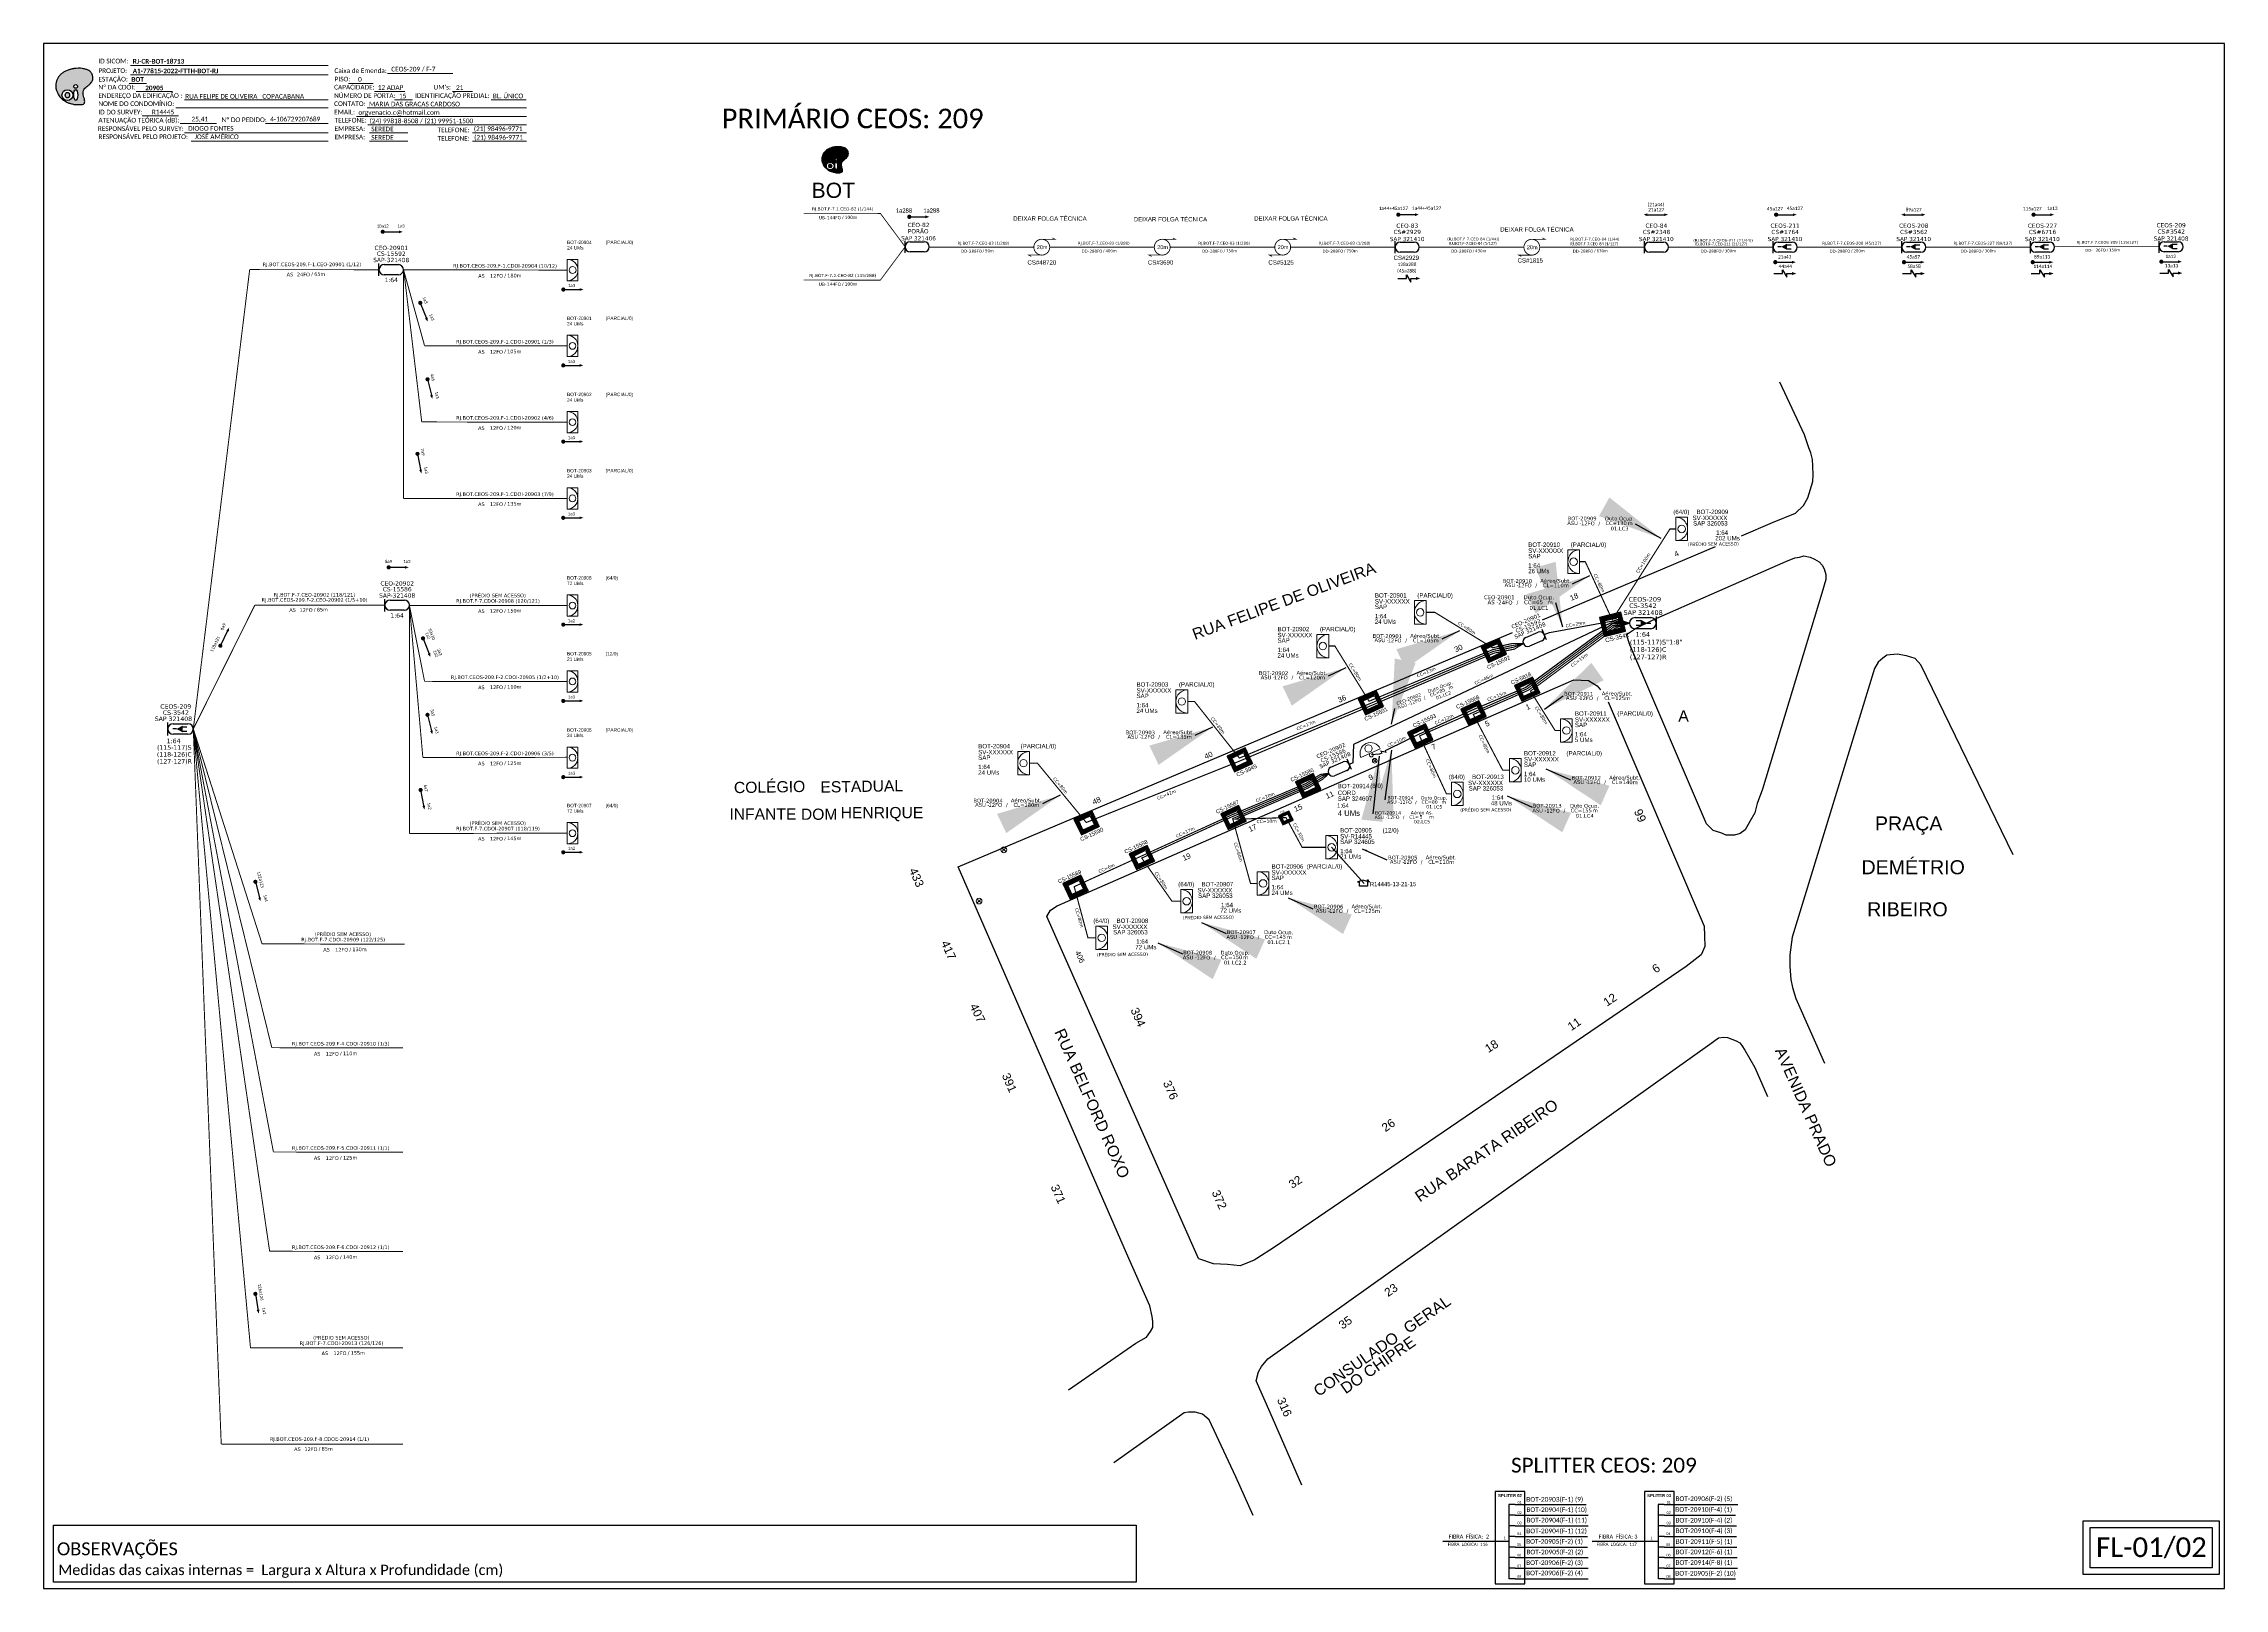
# Model space of a CAD drawing. Extents: x -86 to 1625, y 705 to 1299.
# Drawn here: x -86 to 753, y 705 to 1299 of the extents above; entities that cross this region are included whole.
import ezdxf
from ezdxf.enums import TextEntityAlignment as Align

# ---------------------------------------------------------------- set-up
doc = ezdxf.new("R2010")
doc.units = 0
doc.linetypes.add('PHANTOM2', pattern=[1.25, 0.625, -0.125, 0.125, -0.125, 0.125, -0.125])
for name, color, linetype in [('10.1-Caixas Subterrâneas', 5, 'Continuous'), ('20.4-CEO', 1, 'Continuous'), ('20.4-CEOS', 1, 'Continuous'), ('20.5-CABO AÉREO', 1, 'Continuous'), ('20.5-CEO', 1, 'Continuous'), ('CAP a instalar', 1, 'Continuous'), ('CEO', 1, 'Continuous'), ('label_cabos', 7, 'Continuous'), ('MUB', 252, 'Continuous'), ('Segmento de Logradouro Texto', 12, 'Continuous'), ('SETA', 7, 'Continuous'), ('Subida Lateral', 5, 'Continuous'), ('surveys', 7, 'Continuous'), ('surveys legendas', 7, 'Continuous'), ('texto', 255, 'Continuous'), ('UNIFILAR', 7, 'Continuous')]:
    doc.layers.add(name, color=color, linetype=linetype)
for name, color, linetype, lineweight in [("20.0-LEGENDA DOS CDO'S", 1, 'Continuous', 0), ('20.1-CDO_INTERIOR', 1, 'Continuous', 0), ('20.2-CDO_POSTE', 1, 'Continuous', 5), ('40.1-ETIQUETAS', 1, 'Continuous', 20), ('Postes', 1, 'Continuous', 0)]:
    doc.layers.add(name, color=color, linetype=linetype, lineweight=lineweight)
doc.layers.add('Comprimeto de lance', color=7, linetype='Continuous', true_color=0xf9f9f9)
doc.layers.add('DROP DE CLIENTE', color=140, linetype='Continuous', plot=False)
doc.styles.add('ARIAL', font='arial.ttf')
doc.styles.add('siredit', font='verdana.ttf')
doc.styles.get("Standard").update_dxf_attribs({"font": 'arial.ttf'})
doc.styles.add('WMF-Calibri0', font='calibri.ttf')
doc.styles.add('WMF-Calibri1', font='calibrib.ttf')
doc.linetypes.add('FENCELINE1', pattern='A,0.25,-0.1,[133,ltypeshp.shx,S=0.1,R=0,X=-0.1,Y=0],-0.1,1', length=1.45)
doc.dimstyles.new('CC', dxfattribs={"dimtxt": 1, "dimasz": 2, "dimexe": 0.18, "dimexo": 0.0625, "dimgap": 0.09, "dimtad": 0, "dimdec": 0, "dimrnd": 1, "dimzin": 0, "dimdsep": 46, "dimtxsty": 'siredit', "dimblk": 'NONE', "dimcen": 0, "dimse1": 1, "dimse2": 1, "dimsd1": 1, "dimsd2": 1, "dimclrt": 7, "dimadec": 0, "dimazin": 0, "dimtfac": 1, "dimtdec": 0, "dimtofl": 0, "dimtmove": 0, "dimatfit": 3, "dimfxl": 0, "dimtolj": 1, "dimtzin": 0, "dimarcsym": 0})

# ---------------------------------------------------------------- blocks, each defined once
blk = doc.blocks.new('OI')
h = blk.add_hatch(color=40)
edge = h.paths.add_edge_path()
edge.add_spline(control_points=[(4.35, -0.67), (3.92, -0.99), (3.26, -1.5), (2.81, -2.59), (2.9, -3.5), (3.06, -4.27), (3.31, -4.85), (3.37, -5.39), (3.4, -5.88), (3.2, -6.4), (2.54, -6.61), (1.65, -6.63), (0.55, -6.67), (-0.56, -6.42), (-1.61, -6.14), (-2.77, -5.61), (-3.92, -4.77), (-4.89, -3.7), (-5.34, -2.65), (-5.6, -1.94), (-5.85, -0.96), (-5.71, 0.47), (-5.1, 2.02), (-4.14, 3.02), (-3.3, 3.61), (-2.37, 4.16), (-1.36, 4.44), (-0.56, 4.7), (0.79, 4.85), (2.24, 4.97), (3.79, 4.57), (4.67, 4.21), (5.44, 3.65), (5.76, 2.99), (6.03, 2.21), (6.01, 1.46), (5.72, 0.64), (5.31, 0.08), (4.88, -0.38), (4.51, -0.55), (4.35, -0.67)], knot_values=[0, 0, 0, 0, 1.60434, 2.417191, 3.427595, 4.282808, 4.776746, 5.304182, 5.888771, 6.258406, 6.858137, 7.79129, 8.986195, 10.124242, 11.187857, 12.242908, 13.953784, 15.414161, 16.515391, 17.349188, 17.675853, 19.552021, 21.515531, 22.568638, 23.63245, 24.621084, 25.782718, 26.745347, 27.142653, 29.870543, 31.004649, 31.921532, 32.709589, 33.801391, 34.042471, 35.192333, 35.971461, 36.628871, 37.254359, 37.836911, 37.836911, 37.836911, 37.836911], degree=3, periodic=0)
h.paths.add_polyline_path([(1.13, -0.87, -1), (-0.04, -0.87, -1)], flags=16)
edge = h.paths.add_edge_path(flags=16)
edge.add_ellipse((0.56, -3.59), major_axis=(-0.02, 1.71), ratio=0.361305, start_angle=0, end_angle=360)
h.paths.add_polyline_path([(-0.36, -3.62, -1), (-3.8, -3.62, -1)], flags=16)
edge = h.paths.add_edge_path(flags=0)
edge.add_ellipse((-2.08, -3.62), major_axis=(0, 0.885), ratio=0.758294, start_angle=0, end_angle=360)
at = {"color": 40}
for centre, radius in [((-2.08, -3.62), 1.72), ((0.54, -0.87), 0.587)]:
    blk.add_circle(centre, radius, dxfattribs=at)
blk.add_ellipse((-2.08, -3.62), major_axis=(0, 0.885), ratio=0.758294, start_param=-3.141592653589792, end_param=3.141592653589792, dxfattribs=at)
blk.add_ellipse((0.56, -3.59), major_axis=(-0.02, 1.71), ratio=0.361305, dxfattribs=at)
at = {"color": 40, "start_tangent": (-0.800898, -0.598801), "end_tangent": (-0.800898, -0.598801)}
blk.add_spline([(4.35, -0.67), (3.2, -1.78), (2.9, -2.54), (2.92, -3.55), (3.12, -4.38), (3.28, -4.85), (3.37, -5.37), (3.35, -5.95), (3.2, -6.29), (2.66, -6.55), (1.73, -6.63), (0.54, -6.62), (-0.58, -6.41), (-1.6, -6.11), (-2.56, -5.67), (-3.95, -4.67), (-4.89, -3.56), (-5.37, -2.56), (-5.64, -1.78), (-5.72, -1.46), (-5.63, 0.42), (-4.84, 2.22), (-4.13, 2.99), (-3.27, 3.62), (-2.4, 4.09), (-1.3, 4.47), (-0.37, 4.72), (0.02, 4.77), (2.75, 4.8), (3.85, 4.53), (4.69, 4.16), (5.31, 3.68), (5.85, 2.73), (5.93, 2.5), (5.94, 1.35), (5.67, 0.62), (5.29, 0.08), (4.84, -0.36), (4.35, -0.67)], degree=3, dxfattribs=at)
blk = doc.blocks.new('_None')
blk = doc.blocks.new('*X58')
at = {"color": 0, "linetype": 'Continuous'}
for p, q in [((-1.25, 0.34099), (-0.49099, 1.1)), ((-1.25, 0.517767), (-0.667767, 1.1)), ((-1.25, 0.694544), (-0.844544, 1.1)), ((-1.25, 0.87132), (-1.02132, 1.1)), ((-1.25, 1.048097), (-1.198097, 1.1)), ((-1.25, 0.164214), (-0.8035, 0.610714)), ((-1.25, -0.012563), (-0.8035, 0.433937)), ((-1.25, -0.18934), (-0.8035, 0.25716)), ((-1.25, -0.366117), (-0.8035, 0.080383)), ((-0.789214, 0.625), (-0.314214, 1.1)), ((-0.612437, 0.625), (-0.137437, 1.1)), ((-0.43566, 0.625), (0.03934, 1.1)), ((-0.258883, 0.625), (0.216117, 1.1)), ((-0.082107, 0.625), (0.392893, 1.1)), ((0.09467, 0.625), (0.56967, 1.1)), ((0.271447, 0.625), (0.746447, 1.1)), ((0.448223, 0.625), (0.923223, 1.1)), ((0.625, 0.625), (1.1, 1.1)), ((0.801777, 0.625), (1.25, 1.073223)), ((0.8035, 0.449947), (1.25, 0.896447)), ((0.8035, 0.27317), (1.25, 0.71967)), ((0.8035, 0.096393), (1.25, 0.542893)), ((0.8035, -0.080383), (1.25, 0.366117)), ((0.8035, -0.25716), (1.25, 0.18934)), ((0.8035, -0.433937), (1.25, 0.012563)), ((-1.25, -0.542893), (-0.8035, -0.096393)), ((-1.25, -0.71967), (-0.8035, -0.27317)), ((-1.25, -0.896447), (-0.8035, -0.449947)), ((-1.25, -1.073223), (-0.801777, -0.625)), ((-1.1, -1.1), (-0.625, -0.625)), ((-0.923223, -1.1), (-0.448223, -0.625)), ((-0.746447, -1.1), (-0.271447, -0.625)), ((-0.56967, -1.1), (-0.09467, -0.625)), ((-0.392893, -1.1), (0.082107, -0.625)), ((-0.216117, -1.1), (0.258883, -0.625)), ((-0.03934, -1.1), (0.43566, -0.625)), ((0.137437, -1.1), (0.612437, -0.625)), ((0.314214, -1.1), (0.789214, -0.625)), ((0.49099, -1.1), (1.25, -0.34099)), ((0.667767, -1.1), (1.25, -0.517767)), ((0.8035, -0.610714), (1.25, -0.164214)), ((0.844544, -1.1), (1.25, -0.694544)), ((1.02132, -1.1), (1.25, -0.87132)), ((1.198097, -1.1), (1.25, -1.048097))]:
    blk.add_line(p, q, dxfattribs=at)

msp = doc.modelspace()

# ---------------------------------------------------------------- hatches: boundary and pattern name
h = msp.add_hatch(color=40)
edge = h.paths.add_edge_path()
edge.add_spline(control_points=[(222.21, 1254.56), (221.84, 1254.28), (221.26, 1253.84), (220.88, 1252.89), (220.95, 1252.1), (221.09, 1251.43), (221.32, 1250.93), (221.37, 1250.46), (221.4, 1250.03), (221.23, 1249.59), (220.65, 1249.4), (219.88, 1249.37), (218.92, 1249.34), (217.96, 1249.55), (217.04, 1249.8), (216.03, 1250.26), (215.03, 1250.98), (214.18, 1251.91), (213.79, 1252.82), (213.56, 1253.44), (213.35, 1254.29), (213.46, 1255.53), (213.99, 1256.88), (214.82, 1257.75), (215.55, 1258.27), (216.36, 1258.75), (217.23, 1259), (217.93, 1259.23), (219.11, 1259.36), (220.36, 1259.46), (221.71, 1259.12), (222.47, 1258.81), (223.14, 1258.32), (223.43, 1257.75), (223.67, 1257.08), (223.65, 1256.42), (223.4, 1255.7), (223.04, 1255.21), (222.66, 1254.82), (222.35, 1254.67), (222.21, 1254.56)], knot_values=[0, 0, 0, 0, 1.60434, 2.417191, 3.427595, 4.282808, 4.776746, 5.304182, 5.888771, 6.258406, 6.858137, 7.79129, 8.986195, 10.124242, 11.187857, 12.242908, 13.953784, 15.414161, 16.515391, 17.349188, 17.675853, 19.552021, 21.515531, 22.568638, 23.63245, 24.621084, 25.782718, 26.745347, 27.142653, 29.870543, 31.004649, 31.921532, 32.709589, 33.801391, 34.042471, 35.192333, 35.971461, 36.628871, 37.254359, 37.836911, 37.836911, 37.836911, 37.836911], degree=3, periodic=0)
edge = h.paths.add_edge_path(flags=16)
edge.add_ellipse((218.9, 1254.38), major_axis=(0.51, 0.001), ratio=1, start_angle=180, end_angle=360, ccw=False)
edge.add_ellipse((218.9, 1254.38), major_axis=(-0.51, -0.001), ratio=1, start_angle=180, end_angle=360, ccw=False)
edge = h.paths.add_edge_path(flags=16)
edge.add_ellipse((218.92, 1252.02), major_axis=(-0.02, 1.49), ratio=0.361305, start_angle=0, end_angle=360)
edge = h.paths.add_edge_path(flags=16)
edge.add_ellipse((216.63, 1251.99), major_axis=(1.49, 0), ratio=1, start_angle=180, end_angle=360, ccw=False)
edge.add_ellipse((216.63, 1251.99), major_axis=(-1.49, 0), ratio=1, start_angle=180, end_angle=360, ccw=False)
edge = h.paths.add_edge_path(flags=0)
edge.add_ellipse((216.63, 1251.99), major_axis=(-0.002, 0.769), ratio=0.758294, start_angle=0, end_angle=360)

# ---------------------------------------------------------------- linework, layer by layer
msp.add_lwpolyline([(-85.84, 705.02), (752.73, 705.02), (752.73, 1299.02), (-85.84, 1299.02), (-85.84, 705.02)])
at = {"color": 7, "lineweight": 0}
for points in [[(-52.88, 1283.7), (-46.33, 1283.7)], [(-52.37, 1290.67), (23.61, 1290.67)], [(-52.37, 1286.98), (23.61, 1286.98)], [(31.4, 1283.75), (40.89, 1283.75)], [(46.45, 1287.47), (71.58, 1287.47)], [(-50.22, 1280.63), (-36.28, 1280.63)], [(-31.65, 1277.4), (23.61, 1277.4)], [(41.45, 1280.63), (53.07, 1280.63)], [(49.04, 1277.4), (55.98, 1277.4)], [(71.39, 1280.63), (79.06, 1280.63)], [(86.21, 1277.4), (99.77, 1277.4)], [(-47.9, 1271.22), (-33.96, 1271.22)], [(-35.06, 1274.28), (23.61, 1274.28)], [(-33.37, 1268.25), (-19.42, 1268.25)], [(-0.53, 1268.26), (23.62, 1268.26)], [(34.53, 1271.05), (99.79, 1271.05)], [(38.57, 1274.28), (99.79, 1274.28)], [(38.81, 1267.81), (99.79, 1267.81)], [(-31.65, 1264.7), (23.61, 1264.7)], [(-29.16, 1261.46), (23.61, 1261.46)], [(39.42, 1264.7), (54.22, 1264.7)], [(39.42, 1261.46), (54.22, 1261.46)], [(79.02, 1264.7), (99.79, 1264.7)], [(79.02, 1261.46), (99.79, 1261.46)]]:
    msp.add_lwpolyline(points, dxfattribs=at)
at = {"color": 7}
for points, const_width in [([(246.63, 1232.41, 1), (247.44, 1232.41, 1)], 0.805), ([(434.68, 1233.24, 1), (435.48, 1233.25, 1)], 0.805), ([(579.97, 1233.24, 1), (580.78, 1233.24, 1)], 0.805), ([(678.95, 1233.24, 1), (679.75, 1233.24, 1)], 0.805), ([(297.98, 1223.79, 1.000012), (297.98, 1217.71, 0.999978)], 0.338), ([(344.3, 1223.79, 1.000012), (344.3, 1217.71, 0.999978)], 0.338), ([(390.62, 1223.79, 1.000012), (390.62, 1217.71, 0.999978)], 0.338), ([(486.42, 1223.78, 1.000012), (486.42, 1217.7, 0.999978)], 0.338), ([(728.09, 1215.16, 1), (728.9, 1215.17, 1)], 0.805), ([(579.64, 1214.98, 1), (580.44, 1214.98, 1)], 0.805), ([(629.13, 1214.98, 1), (629.93, 1214.98, 1)], 0.805), ([(678.61, 1214.98, 1), (679.42, 1214.98, 1)], 0.805)]:
    msp.add_lwpolyline(points, format="xyb", close=True, dxfattribs=dict(at, const_width=const_width))
for points in [[(435.08, 1233.25), (441.5, 1233.25)], [(530.89, 1233.24), (537.31, 1233.24)], [(580.37, 1233.24), (586.8, 1233.24)], [(629.86, 1233.24), (636.28, 1233.24)], [(679.35, 1233.24), (685.77, 1233.24)], [(438.24, 1208.72), (438.24, 1210.14), (439.94, 1207.3), (439.94, 1208.72)], [(580.04, 1214.98), (586.46, 1214.98)], [(582.83, 1210.59), (582.83, 1212.01), (584.53, 1209.17), (584.54, 1210.59)], [(629.53, 1214.98), (635.95, 1214.98)], [(632.32, 1210.59), (632.32, 1212.01), (634.02, 1209.17), (634.02, 1210.59)], [(679.02, 1214.98), (685.44, 1214.98)], [(681.81, 1210.59), (681.81, 1212.01), (683.51, 1209.17), (683.51, 1210.59)], [(728.49, 1215.17), (734.91, 1215.17)], [(731.29, 1210.78), (731.29, 1212.2), (732.99, 1209.35), (732.99, 1210.78)]]:
    msp.add_lwpolyline(points, dxfattribs=at)
at = {"const_width": 0.792}
for points in [[(44.16, 1226.67, 1), (44.95, 1226.67, 1)], [(58.85, 1199.72, 1), (59.14, 1198.98, 1)], [(58.85, 1199.72, 1), (59.14, 1198.98, 1)], [(61.69, 1170.33, 1), (61.87, 1169.56, 1)], [(61.69, 1170.33, 1), (61.87, 1169.56, 1)], [(57.86, 1141.66, 1), (58.01, 1140.88, 1)], [(57.86, 1141.66, 1), (58.01, 1140.88, 1)], [(46.44, 1097.66, 1), (47.24, 1097.66, 1)], [(-18.03, 1067.13, 1), (-17.69, 1067.84, 1)], [(-18.03, 1067.13, 1), (-17.69, 1067.84, 1)], [(59.9, 1070.71, 1), (60.19, 1069.97, 1)], [(59.9, 1070.71, 1), (60.19, 1069.97, 1)], [(61.69, 1041.32, 1), (61.87, 1040.55, 1)], [(61.69, 1041.32, 1), (61.87, 1040.55, 1)], [(59.06, 1012.43, 1), (59.21, 1011.65, 1)], [(59.06, 1012.43, 1), (59.21, 1011.65, 1)], [(-4.5, 977.1, 1), (-4.3, 976.33, 1)], [(-4.5, 977.1, 1), (-4.3, 976.33, 1)], [(-4.48, 818.67, 1), (-4.35, 817.89, 1)], [(-4.48, 818.67, 1), (-4.35, 817.89, 1)]]:
    msp.add_lwpolyline(points, format="xyb", close=True, dxfattribs=at)
at = {"color": 7, "const_width": 0.317}
for points in [[(297.98, 1223.79), (303.05, 1223.79), (302.04, 1224.3)], [(344.3, 1223.79), (349.37, 1223.79), (348.36, 1224.3)], [(390.62, 1223.79), (395.69, 1223.79), (394.67, 1224.3)], [(486.42, 1223.78), (491.49, 1223.78), (490.48, 1224.29)], [(297.98, 1217.71), (292.91, 1217.71), (293.93, 1217.2)], [(344.3, 1217.71), (339.23, 1217.71), (340.25, 1217.2)], [(390.62, 1217.71), (385.55, 1217.71), (386.56, 1217.2)], [(486.42, 1217.7), (481.35, 1217.7), (482.37, 1217.19)]]:
    msp.add_lwpolyline(points, dxfattribs=at)
for points in [[(113.61, 1204.47, 0.792, 0.792, 1), (114.4, 1204.47, 0.792, 0.792, 1)], [(113.57, 1175.29, 0.792, 0.792, 1), (114.37, 1175.29, 0.792, 0.792, 1)], [(113.57, 1145.98, 0.792, 0.792, 1), (114.37, 1145.98, 0.792, 0.792, 1)], [(113.57, 1116.68, 0.792, 0.792, 1), (114.37, 1116.68, 0.792, 0.792, 1)], [(113.57, 1075.61, 0.792, 0.792, 1), (114.37, 1075.61, 0.792, 0.792, 1)], [(113.57, 1046.28, 0.792, 0.792, 1), (114.37, 1046.28, 0.792, 0.792, 1)], [(113.57, 1016.97, 0.792, 0.792, 1), (114.37, 1016.97, 0.792, 0.792, 1)], [(113.57, 988.07, 0.792, 0.792, 1), (114.37, 988.07, 0.792, 0.792, 1)]]:
    msp.add_lwpolyline(points, format="xyseb", close=True)
at = {"color": 7}
for points in [[(472.37, 706.83), (483.77, 706.83), (483.77, 742.24), (472.37, 742.24)], [(529.72, 706.83), (541.13, 706.83), (541.13, 742.24), (529.72, 742.24)], [(-82.03, 729.3), (334.24, 729.3), (334.24, 707.42), (-82.03, 707.42)]]:
    msp.add_lwpolyline(points, close=True, dxfattribs=at)
at = {"color": 1}
for points in [[(698.47, 731.02), (750.69, 731.02), (750.69, 710.36), (698.47, 710.36)], [(701.08, 728.41), (748.08, 728.41), (748.08, 712.97), (701.08, 712.97)]]:
    msp.add_lwpolyline(points, close=True, dxfattribs=at)
at = {"color": 40}
for centre, major_axis, ratio in [((216.63, 1251.99), (1.49, 0), 1), ((218.92, 1252.02), (-0.02, 1.49), 0.361305), ((218.9, 1254.38), (0.51, 0.001), 1)]:
    msp.add_ellipse(centre, major_axis=major_axis, ratio=ratio, dxfattribs=at)
msp.add_ellipse((216.63, 1251.99), major_axis=(-0.002, 0.769), ratio=0.758294, start_param=-3.141592653589792, end_param=3.141592653589792, dxfattribs=at)
at = {"color": 40, "start_tangent": (-0.879222, -0.661036), "end_tangent": (-0.879222, -0.661036)}
msp.add_spline([(222.21, 1254.56), (221.21, 1253.59), (220.95, 1252.94), (220.97, 1252.06), (221.15, 1251.34), (221.29, 1250.93), (221.37, 1250.48), (221.36, 1249.97), (221.22, 1249.68), (220.76, 1249.45), (219.95, 1249.38), (218.91, 1249.38), (217.94, 1249.56), (217.05, 1249.82), (216.21, 1250.2), (215.01, 1251.07), (214.18, 1252.03), (213.77, 1252.9), (213.53, 1253.58), (213.46, 1253.86), (213.53, 1255.49), (214.21, 1257.05), (214.83, 1257.72), (215.58, 1258.27), (216.33, 1258.69), (217.28, 1259.02), (218.09, 1259.24), (218.43, 1259.28), (220.8, 1259.32), (221.76, 1259.08), (222.49, 1258.76), (223.04, 1258.34), (223.51, 1257.52), (223.58, 1257.32), (223.58, 1256.32), (223.35, 1255.69), (223.03, 1255.22), (222.64, 1254.84), (222.21, 1254.56)], degree=3, dxfattribs=at)
at = {"layer": '10.1-Caixas Subterrâneas', "color": 30, "linetype": 'Continuous'}
for p, q in [((520.68, 1080.34), (512.46, 1078.33)), ((512.46, 1078.33), (514.23, 1071.1)), ((514.31, 1077.13), (519.59, 1078.42)), ((514.31, 1077.13), (514.31, 1077.13)), ((515.31, 1073.02), (514.31, 1077.13)), ((520.59, 1074.31), (515.31, 1073.02)), ((519.59, 1078.42), (520.59, 1074.31)), ((522.44, 1073.11), (520.68, 1080.34)), ((473.79, 1070.29), (466.89, 1067.06)), ((466.89, 1067.06), (469.73, 1060.99)), ((468.74, 1066.33), (473.17, 1068.4)), ((468.74, 1066.33), (468.74, 1066.33)), ((470.35, 1062.88), (468.74, 1066.33)), ((473.17, 1068.4), (474.79, 1064.95)), ((476.63, 1064.22), (473.79, 1070.29)), ((514.23, 1071.1), (522.44, 1073.11)), ((469.73, 1060.99), (476.63, 1064.22)), ((474.79, 1064.95), (470.35, 1062.88)), ((426.56, 1050.26), (419.66, 1047.03)), ((421.5, 1046.3), (425.94, 1048.37)), ((425.94, 1048.37), (427.55, 1044.92)), ((429.39, 1044.19), (426.56, 1050.26)), ((486.69, 1055.41), (479.79, 1052.19)), ((479.79, 1052.19), (482.63, 1046.12)), ((481.63, 1051.45), (486.07, 1053.53)), ((481.63, 1051.45), (481.63, 1051.45)), ((483.25, 1048), (481.63, 1051.45)), ((482.63, 1046.12), (489.53, 1049.34)), ((487.68, 1050.08), (483.25, 1048)), ((486.07, 1053.53), (487.68, 1050.08)), ((489.53, 1049.34), (486.69, 1055.41)), ((419.66, 1047.03), (422.49, 1040.96)), ((421.5, 1046.3), (421.5, 1046.3)), ((423.11, 1042.85), (421.5, 1046.3)), ((422.49, 1040.96), (429.39, 1044.19)), ((427.55, 1044.92), (423.11, 1042.85)), ((466.07, 1046.36), (459.17, 1043.14)), ((459.17, 1043.14), (462.01, 1037.07)), ((461.01, 1042.4), (465.45, 1044.47)), ((461.01, 1042.4), (461.01, 1042.4)), ((462.62, 1038.95), (461.01, 1042.4)), ((462.01, 1037.07), (468.9, 1040.29)), ((467.06, 1041.02), (462.62, 1038.95)), ((465.45, 1044.47), (467.06, 1041.02)), ((468.9, 1040.29), (466.07, 1046.36)), ((445.56, 1037.41), (438.66, 1034.18)), ((438.66, 1034.18), (441.5, 1028.11)), ((440.51, 1033.45), (444.94, 1035.52)), ((440.51, 1033.45), (440.51, 1033.45)), ((442.12, 1030), (440.51, 1033.45)), ((446.55, 1032.07), (442.12, 1030)), ((444.94, 1035.52), (446.55, 1032.07)), ((448.4, 1031.33), (445.56, 1037.41)), ((376.15, 1028.28), (369.25, 1025.06)), ((369.25, 1025.06), (372.09, 1018.98)), ((371.1, 1024.32), (375.53, 1026.39)), ((371.1, 1024.32), (371.1, 1024.32)), ((372.71, 1020.87), (371.1, 1024.32)), ((375.53, 1026.39), (377.14, 1022.94)), ((378.99, 1022.21), (376.15, 1028.28)), ((441.5, 1028.11), (448.4, 1031.33)), ((372.09, 1018.98), (378.99, 1022.21)), ((377.14, 1022.94), (372.71, 1020.87)), ((402.39, 1018.35), (395.49, 1015.13)), ((395.49, 1015.13), (398.33, 1009.05)), ((397.34, 1014.39), (401.77, 1016.46)), ((401.77, 1016.46), (403.38, 1013.01)), ((405.23, 1012.28), (402.39, 1018.35)), ((397.34, 1014.39), (397.34, 1014.39)), ((398.95, 1010.94), (397.34, 1014.39)), ((398.33, 1009.05), (405.23, 1012.28)), ((403.38, 1013.01), (398.95, 1010.94)), ((317.27, 1004.02), (310.37, 1000.8)), ((310.37, 1000.8), (313.21, 994.72)), ((312.22, 1000.06), (316.65, 1002.13)), ((312.22, 1000.06), (312.22, 1000.06)), ((313.83, 996.61), (312.22, 1000.06)), ((313.21, 994.72), (320.11, 997.95)), ((318.27, 998.68), (313.83, 996.61)), ((316.65, 1002.13), (318.27, 998.68)), ((320.11, 997.95), (317.27, 1004.02)), ((373.69, 1006.06), (366.79, 1002.84)), ((366.79, 1002.84), (369.63, 996.77)), ((368.64, 1002.1), (373.07, 1004.18)), ((368.64, 1002.1), (368.64, 1002.1)), ((370.25, 998.65), (368.64, 1002.1)), ((369.63, 996.77), (376.53, 999.99)), ((374.68, 1000.73), (370.25, 998.65)), ((373.07, 1004.18), (374.68, 1000.73)), ((376.53, 999.99), (373.69, 1006.06)), ((338.52, 990.72), (331.62, 987.5)), ((341.36, 984.65), (338.52, 990.72)), ((331.62, 987.5), (334.46, 981.43)), ((333.47, 986.76), (337.9, 988.84)), ((333.47, 986.76), (333.47, 986.76)), ((335.08, 983.31), (333.47, 986.76)), ((334.46, 981.43), (341.36, 984.65)), ((339.52, 985.39), (335.08, 983.31)), ((337.9, 988.84), (339.52, 985.39)), ((312.99, 979.27), (306.09, 976.05)), ((306.09, 976.05), (308.93, 969.98)), ((307.94, 975.31), (312.37, 977.39)), ((307.94, 975.31), (307.94, 975.31)), ((309.55, 971.86), (307.94, 975.31)), ((308.93, 969.98), (315.83, 973.2)), ((313.98, 973.94), (309.55, 971.86)), ((312.37, 977.39), (313.98, 973.94)), ((315.83, 973.2), (312.99, 979.27))]:
    msp.add_line(p, q, dxfattribs=at)
at = {"layer": '10.1-Caixas Subterrâneas', "color": 5, "linetype": 'Continuous'}
for p, q in [((392.98, 1003.93), (389.07, 1002.1)), ((389.07, 1002.1), (390.68, 998.65)), ((390.12, 1001.68), (392.63, 1002.86)), ((390.12, 1001.68), (390.12, 1001.68)), ((391.03, 999.72), (390.12, 1001.68)), ((390.68, 998.65), (394.59, 1000.48)), ((393.55, 1000.9), (391.03, 999.72)), ((392.63, 1002.86), (393.55, 1000.9)), ((394.59, 1000.48), (392.98, 1003.93))]:
    msp.add_line(p, q, dxfattribs=at)
at = {"layer": '20.1-CDO_INTERIOR', "color": 251, "lineweight": 18}
for points in [[(119.62, 1207.86), (119.62, 1216.05), (115.53, 1216.05), (115.53, 1207.86)], [(119.59, 1178.68), (119.59, 1186.87), (115.5, 1186.87), (115.5, 1178.68)], [(119.59, 1149.38), (119.59, 1157.56), (115.5, 1157.56), (115.5, 1149.38)], [(119.59, 1120.07), (119.59, 1128.25), (115.5, 1128.25), (115.5, 1120.07)], [(119.59, 1020.37), (119.59, 1028.55), (115.5, 1028.55), (115.5, 1020.37)]]:
    msp.add_lwpolyline(points, close=True, dxfattribs=at)
at = {"layer": '20.1-CDO_INTERIOR', "color": 8, "lineweight": 18}
for points in [[(546.3, 1107.91), (546.3, 1116.9), (541.8, 1116.9), (541.8, 1107.91)], [(500.24, 1095.31), (500.24, 1104.31), (504.73, 1104.31), (504.74, 1095.31)], [(119.59, 1078.85), (119.59, 1087.04), (115.5, 1087.04), (115.5, 1078.85)], [(441.25, 1075.83), (441.25, 1084.83), (445.74, 1084.83), (445.75, 1075.84)], [(403.81, 1062.87), (403.81, 1071.86), (408.31, 1071.87), (408.31, 1062.87)], [(349.59, 1041.56), (349.59, 1050.56), (354.09, 1050.56), (354.09, 1041.57)], [(501.95, 1030.39), (501.96, 1039.39), (497.46, 1039.39), (497.46, 1030.39)], [(288.72, 1017.83), (288.72, 1026.83), (293.21, 1026.83), (293.22, 1017.83)], [(482.36, 1015.11), (482.37, 1024.11), (477.87, 1024.11), (477.87, 1015.12)], [(460, 1006.02), (459.99, 1015.01), (455.49, 1015.01), (455.5, 1006.02)], [(119.59, 991.32), (119.59, 999.5), (115.5, 999.5), (115.5, 991.32)], [(355.94, 964.75), (355.94, 973.75), (351.44, 973.75), (351.44, 964.75)], [(385.31, 971.59), (385.32, 980.59), (380.82, 980.59), (380.81, 971.59)], [(323.29, 950.69), (323.29, 959.69), (318.8, 959.69), (318.79, 950.7)]]:
    msp.add_lwpolyline(points, close=True, dxfattribs=at)
at = {"layer": '20.1-CDO_INTERIOR', "color": 1, "lineweight": 18}
for points in [[(119.59, 1049.67), (119.59, 1057.86), (115.5, 1057.86), (115.5, 1049.67)], [(411.68, 985.49), (411.68, 994.48), (407.18, 994.48), (407.18, 985.49)]]:
    msp.add_lwpolyline(points, close=True, dxfattribs=at)
at = {"layer": '20.1-CDO_INTERIOR', "color": 251, "lineweight": 18}
for centre in [(117.58, 1211.95), (117.54, 1182.78), (117.54, 1153.47), (117.54, 1124.16), (117.54, 1024.46)]:
    msp.add_circle(centre, 1.31, dxfattribs=at)
at = {"layer": '20.1-CDO_INTERIOR', "color": 8, "lineweight": 18}
for centre, radius in [((544.05, 1112.4), 1.44), ((502.49, 1099.81), 1.44), ((117.54, 1082.94), 1.31), ((443.5, 1080.33), 1.44), ((406.06, 1067.37), 1.44), ((351.84, 1046.06), 1.44), ((499.71, 1034.89), 1.44), ((290.97, 1022.33), 1.44), ((480.12, 1019.61), 1.44), ((457.75, 1010.52), 1.44), ((117.54, 995.41), 1.31), ((383.07, 976.09), 1.44), ((353.69, 969.25), 1.44), ((321.04, 955.19), 1.44)]:
    msp.add_circle(centre, radius, dxfattribs=at)
at = {"layer": '20.1-CDO_INTERIOR', "color": 1, "lineweight": 18}
for centre, radius in [((117.54, 1053.77), 1.31), ((409.43, 989.98), 1.44)]:
    msp.add_circle(centre, radius, dxfattribs=at)
at = {"layer": '20.1-CDO_INTERIOR', "color": 251, "lineweight": 18}
for centre in [(115.53, 1211.95), (115.5, 1182.78), (115.5, 1153.47), (115.5, 1124.16), (115.5, 1024.46)]:
    msp.add_arc(centre, 4.09, 270, 90, dxfattribs=at)
at = {"layer": '20.1-CDO_INTERIOR', "color": 8, "lineweight": 18}
for centre, radius, start, end in [((541.8, 1112.4), 4.5, 270.02759, 90.02759), ((504.74, 1099.81), 4.5, 90.02759, 270.02759), ((115.5, 1082.94), 4.09, 270, 90), ((445.75, 1080.33), 4.5, 90.02759, 270.02759), ((408.31, 1067.37), 4.5, 90.02759, 270.02759), ((354.09, 1046.07), 4.5, 90.02759, 270.02759), ((497.46, 1034.89), 4.5, 269.97241, 89.97241), ((293.22, 1022.33), 4.5, 90.02759, 270.02759), ((477.87, 1019.62), 4.5, 269.97241, 89.97241), ((455.5, 1010.51), 4.5, 270.02759, 90.02759), ((115.5, 995.41), 4.09, 270, 90), ((351.44, 969.25), 4.5, 269.97241, 89.97241), ((380.82, 976.09), 4.5, 269.97241, 89.97241), ((318.79, 955.19), 4.5, 269.97241, 89.97241)]:
    msp.add_arc(centre, radius, start, end, dxfattribs=at)
at = {"layer": '20.1-CDO_INTERIOR', "color": 1, "lineweight": 18}
for centre, radius, start, end in [((115.5, 1053.77), 4.09, 270, 90), ((407.18, 989.99), 4.5, 269.97241, 89.97241)]:
    msp.add_arc(centre, radius, start, end, dxfattribs=at)
at = {"layer": '20.2-CDO_POSTE', "color": 7}
msp.add_line((420.71, 1024.54), (428.1, 1027.86), dxfattribs=at)
for centre, radius in [((423.62, 1027.96), 1.4), ((424.71, 1025.52), 0.749)]:
    msp.add_circle(centre, radius, dxfattribs=at)
msp.add_arc((424.4, 1026.2), 4.05, 24.18685, 204.18685, dxfattribs=at)
at = {"layer": '20.4-CEO', "color": 7}
for p, q in [((247.39, 1222.83), (252.79, 1222.83)), ((252.79, 1218.98), (247.39, 1218.98))]:
    msp.add_line(p, q, dxfattribs=at)
at = {"layer": '20.4-CEO', "color": 7, "const_width": 0.322}
for points in [[(206.44, 1233.77), (235.91, 1233.73), (245.46, 1220.9)], [(206.44, 1208.1), (235.91, 1208.09), (245.46, 1220.9)]]:
    msp.add_lwpolyline(points, dxfattribs=at)
at = {"layer": '20.4-CEO', "color": 7}
msp.add_lwpolyline([(245.46, 1218.58), (245.46, 1223.23)], dxfattribs=at)
for centre, start, end in [((247.39, 1220.9), 90, 270), ((252.79, 1220.9), 270, 90)]:
    msp.add_arc(centre, 1.93, start, end, dxfattribs=at)
at = {"layer": '20.4-CEOS', "color": 7}
for p, q in [((435.82, 1222.67), (441.22, 1222.67)), ((441.22, 1218.82), (435.82, 1218.82)), ((531.62, 1222.67), (537.03, 1222.67)), ((537.03, 1218.82), (531.62, 1218.82)), ((581.11, 1222.67), (586.51, 1222.67)), ((586.51, 1218.82), (581.11, 1218.82)), ((630.6, 1222.67), (636, 1222.67)), ((636, 1218.82), (630.6, 1218.82)), ((680.09, 1222.67), (685.49, 1222.67)), ((685.49, 1218.82), (680.09, 1218.82)), ((729.56, 1222.86), (734.97, 1222.86)), ((734.97, 1219.01), (729.56, 1219.01)), ((50.58, 1210.12), (45.07, 1210.13)), ((45.08, 1214.05), (50.58, 1214.05))]:
    msp.add_line(p, q, dxfattribs=at)
at = {"layer": '20.4-CEOS', "color": 5}
for p, q in [((47.36, 1085.04), (52.87, 1085.04)), ((52.86, 1081.11), (47.36, 1081.12)), ((526.11, 1078.32), (532.13, 1078.32)), ((532.13, 1074.04), (526.11, 1074.04)), ((-36.05, 1037.52), (-30.32, 1037.52)), ((-30.32, 1033.44), (-36.05, 1033.44))]:
    msp.add_line(p, q, dxfattribs=at)
at = {"layer": '20.4-CEOS', "color": 7}
for points in [[(433.89, 1218.43), (433.89, 1223.07)], [(529.7, 1218.42), (529.7, 1223.07)], [(579.18, 1218.42), (579.18, 1223.07)], [(582.31, 1220.9), (581.01, 1220.9)], [(584.44, 1221.67), (586.09, 1221.67)], [(584.44, 1220.07), (586.09, 1220.07)], [(628.67, 1218.42), (628.67, 1223.07)], [(631.8, 1220.9), (630.5, 1220.9)], [(633.93, 1221.67), (635.57, 1221.67)], [(633.93, 1220.07), (635.57, 1220.07)], [(678.16, 1218.42), (678.16, 1223.07)], [(681.29, 1220.9), (679.99, 1220.9)], [(683.42, 1221.67), (685.06, 1221.67)], [(683.42, 1220.07), (685.06, 1220.07)], [(727.64, 1218.61), (727.64, 1223.25)], [(730.77, 1221.09), (729.47, 1221.09)], [(732.9, 1221.86), (734.54, 1221.86)], [(732.9, 1220.25), (734.54, 1220.25)], [(43.11, 1209.73), (43.12, 1214.46)]]:
    msp.add_lwpolyline(points, dxfattribs=at)
for points in [[(582.31, 1220.9, 0, 2.38, 0), (584.54, 1220.9, 2.38, 2.38, 0)], [(631.8, 1220.9, 0, 2.38, 0), (634.03, 1220.9, 2.38, 2.38, 0)], [(681.29, 1220.9, 0, 2.38, 0), (683.52, 1220.9, 2.38, 2.38, 0)], [(730.77, 1221.09, 0, 2.38, 0), (733, 1221.09, 2.38, 2.38, 0)]]:
    msp.add_lwpolyline(points, format="xyseb", dxfattribs=at)
at = {"layer": '20.4-CEOS', "color": 5}
for points in [[(45.4, 1080.72), (45.4, 1085.45)], [(528.41, 1077.11), (526.58, 1077.11)], [(528.41, 1075.33), (526.58, 1075.33)], [(530.78, 1076.18), (532.23, 1076.18)], [(534.27, 1078.77), (534.27, 1073.59)], [(-38.09, 1033.02), (-38.09, 1037.94)], [(-34.76, 1035.48), (-36.14, 1035.48)], [(-32.51, 1036.29), (-30.77, 1036.29)], [(-32.51, 1034.59), (-30.77, 1034.59)]]:
    msp.add_lwpolyline(points, dxfattribs=at)
for points in [[(530.78, 1076.18, 0, 2.65, 0), (528.3, 1076.18, 2.65, 2.65, 0)], [(-34.76, 1035.48, 0, 2.52, 0), (-32.4, 1035.48, 2.52, 2.52, 0)]]:
    msp.add_lwpolyline(points, format="xyseb", dxfattribs=at)
at = {"layer": '20.4-CEOS', "color": 7}
for centre, radius, start, end in [((435.82, 1220.75), 1.93, 90, 270), ((441.22, 1220.75), 1.93, 270, 90), ((531.62, 1220.74), 1.93, 90, 270), ((537.03, 1220.74), 1.93, 270, 90), ((581.11, 1220.74), 1.93, 90, 270), ((586.51, 1220.74), 1.93, 270, 90), ((630.6, 1220.74), 1.93, 90, 270), ((636, 1220.74), 1.93, 270, 90), ((680.09, 1220.74), 1.93, 90, 270), ((685.49, 1220.74), 1.93, 270, 90), ((729.56, 1220.93), 1.93, 90, 270), ((734.97, 1220.93), 1.93, 270, 90), ((45.07, 1212.09), 1.96, 89.92108, 269.92108), ((50.58, 1212.08), 1.96, 269.92108, 89.92108)]:
    msp.add_arc(centre, radius, start, end, dxfattribs=at)
at = {"layer": '20.4-CEOS', "color": 5}
for centre, radius, start, end in [((47.36, 1083.08), 1.96, 89.92108, 269.92108), ((52.87, 1083.07), 1.96, 269.92108, 89.92108), ((526.11, 1076.18), 2.14, 90, 270), ((532.13, 1076.18), 2.14, 270, 90), ((-36.05, 1035.48), 2.04, 90, 270), ((-30.32, 1035.48), 2.04, 270, 90)]:
    msp.add_arc(centre, radius, start, end, dxfattribs=at)
at = {"layer": '20.5-CABO AÉREO', "color": 7, "ltscale": 8, "const_width": 0.322}
for points in [[(254.71, 1220.75), (294.94, 1220.75)], [(301.03, 1220.75), (341.26, 1220.75)], [(347.34, 1220.75), (387.58, 1220.75)], [(393.66, 1220.75), (433.89, 1220.75)], [(443.15, 1220.75), (483.38, 1220.75)], [(489.46, 1220.74), (529.7, 1220.74)], [(538.95, 1220.74), (579.18, 1220.74)], [(588.44, 1220.74), (628.67, 1220.74)], [(637.93, 1220.74), (678.16, 1220.74)], [(687.4, 1220.93), (727.64, 1220.93)]]:
    msp.add_lwpolyline(points, dxfattribs=at)
at = {"layer": '20.5-CEO', "color": 7}
for p, q in [((484.12, 1070.69), (488.82, 1072.72)), ((490.26, 1069.37), (485.57, 1067.34))]:
    msp.add_line(p, q, dxfattribs=at)
at = {"layer": '20.5-CEO', "color": 5}
for p, q in [((409.14, 1020.81), (413.84, 1022.84)), ((415.29, 1019.49), (410.59, 1017.46))]:
    msp.add_line(p, q, dxfattribs=at)
at = {"layer": '20.5-CEO', "color": 7}
msp.add_lwpolyline([(492.09, 1069.75), (490.34, 1073.79)], dxfattribs=at)
at = {"layer": '20.5-CEO', "color": 5}
msp.add_lwpolyline([(417.11, 1019.87), (415.36, 1023.91)], dxfattribs=at)
at = {"layer": '20.5-CEO', "color": 7}
for centre, start, end in [((484.84, 1069.02), 113.39943, 293.39943), ((489.54, 1071.05), 293.39943, 113.39943)]:
    msp.add_arc(centre, 1.82, start, end, dxfattribs=at)
at = {"layer": '20.5-CEO', "color": 5}
for centre, start, end in [((409.87, 1019.14), 113.39943, 293.39943), ((414.56, 1021.17), 293.39943, 113.39943)]:
    msp.add_arc(centre, 1.82, start, end, dxfattribs=at)
at = {"layer": 'CAP a instalar', "color": 5, "linetype": 'FENCELINE1', "ltscale": 5}
for p, q in [((516.98, 1076.32), (417.89, 1029.56)), ((523.97, 1076.18), (516.98, 1076.32)), ((417.89, 1029.56), (417.63, 1022.5)), ((417.63, 1022.5), (416.24, 1021.89))]:
    msp.add_line(p, q, dxfattribs=at)
at = {"layer": 'CAP a instalar', "color": 7, "linetype": 'FENCELINE1', "ltscale": 5}
for p, q in [((517.13, 1075.81), (484.12, 1051.45)), ((493.23, 1072.64), (516.93, 1076.91)), ((516.93, 1076.91), (523.97, 1076.18)), ((523.97, 1076.18), (517.13, 1075.81)), ((491.21, 1071.77), (493.23, 1072.64)), ((484.12, 1051.45), (463.19, 1042.55)), ((463.19, 1042.55), (442.82, 1033.33)), ((442.82, 1033.33), (431.08, 1027.65)), ((427.66, 1025.78), (424.71, 1025.52))]:
    msp.add_line(p, q, dxfattribs=at)
at = {"layer": 'CAP a instalar', "color": 7, "linetype": 'FENCELINE1', "ltscale": 7, "const_width": 0.37}
for points in [[(-6.6, 1212.11), (-28.28, 1035.48)], [(-6.6, 1212.11), (43.11, 1212.09)], [(-28.28, 1035.48), (-17.54, 760.5)], [(52.36, 760.5), (-17.54, 760.5)]]:
    msp.add_lwpolyline(points, dxfattribs=at)
at = {"layer": 'CAP a instalar', "color": 251, "linetype": 'FENCELINE1', "ltscale": 7, "const_width": 0.37}
for points in [[(52.52, 1212.04), (115.5, 1211.95)], [(52.52, 1212.04), (52.52, 1124.16)], [(52.55, 1212.08), (60.65, 1182.86)], [(52.63, 1212.04), (59.56, 1153.54)], [(60.65, 1182.86), (115.5, 1182.78)], [(59.56, 1153.54), (115.5, 1153.47)], [(115.5, 1124.16), (52.52, 1124.16)], [(54.84, 1082.94), (59.99, 1024.52)], [(-28.28, 1035.48), (2.53, 872.83)], [(-28.28, 1035.48), (1.91, 912.94)], [(-28.28, 1035.48), (1.07, 834.65)], [(59.99, 1024.52), (115.5, 1024.59)], [(1.91, 912.94), (52.36, 912.85)], [(2.53, 872.83), (52.36, 872.75)], [(1.07, 834.65), (52.36, 834.56)]]:
    msp.add_lwpolyline(points, dxfattribs=at)
at = {"layer": 'CAP a instalar', "color": 8, "linetype": 'FENCELINE1', "ltscale": 5, "const_width": 0.43}
for points in [[(523.97, 1076.18), (517.78, 1078.09), (539.53, 1112.4), (541.8, 1112.4)], [(523.97, 1076.09), (517.46, 1075.2), (484.6, 1050.94), (443.24, 1032.82), (453.6, 1010.51), (455.5, 1010.51)]]:
    msp.add_lwpolyline(points, dxfattribs=at)
at = {"layer": 'CAP a instalar', "color": 252, "linetype": 'FENCELINE1', "ltscale": 5, "const_width": 0.43}
for points in [[(523.97, 1076.18), (517.37, 1077.4), (506.97, 1099.81), (504.74, 1099.81)], [(483.17, 1068.29), (478.97, 1068.36), (471.31, 1066.7), (449.12, 1080.33), (445.75, 1080.33)], [(523.97, 1076.18), (517.87, 1074.71), (485.12, 1050.39), (463.92, 1041.06), (475.22, 1019.62), (477.87, 1019.62)], [(523.97, 1076.18), (518.52, 1074.28), (485.89, 1050.06), (495.38, 1034.89), (497.46, 1034.89)], [(293.22, 1022.33), (296.31, 1022.33), (315.08, 999.53), (374.38, 1023.28), (424.53, 1044.43), (471.82, 1064.63), (479.71, 1066.19), (483.17, 1068.29)], [(483.17, 1068.29), (479.43, 1066.94), (471.57, 1065.3), (424.21, 1045.25), (373.96, 1024.3), (356.69, 1046.07), (354.09, 1046.06)], [(483.17, 1068.29), (479.23, 1067.64), (471.41, 1066), (423.85, 1046.15), (410.7, 1067.37), (408.31, 1067.37)], [(408.16, 1018.45), (405.11, 1018), (399.6, 1014.52), (370.79, 1002.33), (335.95, 986.46), (310.44, 974.85), (315.74, 955.19), (318.79, 955.19)], [(408.19, 1018.41), (405.41, 1017.42), (399.81, 1013.91), (370.97, 1001.65), (336.44, 985.84), (348.05, 969.25), (351.44, 969.25)], [(408.19, 1018.41), (405.92, 1016.86), (400.11, 1013.35), (371.38, 1001), (378.24, 976.09), (380.82, 976.09)]]:
    msp.add_lwpolyline(points, dxfattribs=at)
at = {"layer": 'CAP a instalar', "color": 5, "linetype": 'FENCELINE1', "ltscale": 7, "const_width": 0.37}
for points in [[(-28.28, 1035.48), (-4.62, 1083.1)], [(-4.62, 1083.1), (45.4, 1083.08)]]:
    msp.add_lwpolyline(points, dxfattribs=at)
at = {"layer": 'CAP a instalar', "color": 1, "linetype": 'FENCELINE1', "ltscale": 7, "const_width": 0.37}
for points in [[(54.84, 1082.94), (60.65, 1053.8)], [(60.65, 1053.8), (115.5, 1053.77)]]:
    msp.add_lwpolyline(points, dxfattribs=at)
at = {"layer": 'CAP a instalar', "color": 8, "linetype": 'FENCELINE1', "ltscale": 7, "const_width": 0.37}
for points in [[(115.5, 1082.94), (54.84, 1082.94)], [(54.84, 1082.94), (54.84, 995.31)], [(-28.28, 1035.48), (-1.84, 952.85)], [(-6.29, 797.54), (-28.28, 1035.48)], [(54.84, 995.31), (115.5, 995.41)], [(-1.84, 952.85), (53, 952.72)], [(52.36, 797.54), (-6.29, 797.54)]]:
    msp.add_lwpolyline(points, dxfattribs=at)
at = {"layer": 'CAP a instalar', "color": 1, "linetype": 'FENCELINE1', "ltscale": 5, "const_width": 0.43}
for points in [[(408.27, 1018.26), (406.22, 1016.3), (400.4, 1012.79), (372.45, 1000.78), (391.91, 1001.4), (398.09, 989.99)], [(372.45, 1000.78), (391.91, 1001.4), (398.09, 989.99), (398.09, 989.99), (407.18, 989.99)]]:
    msp.add_lwpolyline(points, dxfattribs=at)
at = {"layer": 'DROP DE CLIENTE'}
msp.add_lwpolyline([(409.43, 989.98), (421.98, 976.03)], dxfattribs=at)
at = {"layer": 'MUB', "color": 4}
for points in [[(578.95, 1114.83), (587.87, 1118.41), (590.87, 1121.42), (592.57, 1124.33), (594.49, 1130.65), (594.55, 1133.21), (594.53, 1136.51), (594.29, 1139.05), (593.76, 1141.64), (592.94, 1143.53), (591.32, 1148.58), (581.79, 1168.86)], [(567.05, 1109.8), (578.95, 1114.83)], [(490.49, 1077.44), (557.09, 1105.59)], [(555.48, 1087.33), (584.06, 1099.83), (587.51, 1101.29), (589.3, 1101.55), (591.02, 1102.09), (593.5, 1101.55), (595.16, 1100.84), (596.86, 1099.81), (598.09, 1098.49), (598.82, 1097.07), (599.47, 1094.92), (599.42, 1093), (597.96, 1087.74), (575.14, 1012.4), (573.02, 1006.86), (572.16, 1003.26)], [(572.16, 1003.26), (570.31, 999.86), (568.48, 996.71), (566.56, 995.29), (564.36, 994.62), (561.15, 994.66), (559.08, 995.57), (556.13, 996.49), (553.63, 998.97), (524.15, 1067.87), (522.77, 1071.79), (526.24, 1074.1), (533.33, 1077.61), (555.48, 1087.33)], [(331.52, 831.91), (265.8, 982.46), (479.05, 1072.6)], [(671.55, 987.07), (636.02, 1060.18), (633.82, 1062.55), (630.52, 1063.67), (626.84, 1064.21), (622.96, 1063.84), (621.34, 1062.72), (619.64, 1061.23), (618.19, 1058.69), (586.56, 955.37), (585.65, 948.69), (585.61, 944.13), (585.98, 939.21), (586.62, 936.09), (587.96, 931.86)], [(358.27, 831.91), (299.92, 963.4), (301.28, 965.84), (303.91, 967.5), (502.53, 1054.37), (508.27, 1054.19), (511.55, 1052.12), (512.86, 1050.55)], [(515.83, 1045.91), (552.69, 959.64), (552.87, 956)], [(552.87, 956), (552.9, 951.86), (551.52, 948.59), (545.74, 944.17), (387.47, 836.29), (380.71, 831.91)], [(587.96, 931.86), (598.96, 907.04)], [(384.89, 793.31), (555.76, 914.99)], [(554.86, 914.23), (558.2, 916.69), (560.12, 916.93), (561.69, 916.8), (563.37, 916.26), (565.03, 915.57), (566.34, 914.84), (567.23, 913.78), (568.33, 911.97), (572.16, 905.33), (577.01, 894.12)], [(308.29, 781.4), (334.16, 799.33), (338.19, 801.65), (339.85, 803.85), (340.69, 805.4), (340.71, 807.62), (340.47, 809.52), (339.5, 813.64), (331.52, 831.91)], [(380.71, 831.91), (379.61, 831.2), (374.26, 829.09), (369.43, 829.6), (363.98, 829.82), (358.36, 831.72), (358.27, 831.91)], [(397.97, 744.68), (385.81, 772.6), (380.4, 784.8), (381.27, 788.23), (382.52, 790.4), (384.89, 793.31)], [(379.32, 733.08), (372.58, 747.88), (362.41, 769.87), (359.78, 771.96), (357.02, 772.73), (354.35, 772.78), (352.69, 772.5), (325.7, 753.31)]]:
    msp.add_lwpolyline(points, dxfattribs=at)
at = {"layer": 'Postes', "color": 1, "linetype": 'PHANTOM2'}
for points in [[(425.3, 1023.84), (426.69, 1022.71)], [(426.65, 1023.89), (425.34, 1022.67)], [(282.51, 989.74), (284.26, 988.33)], [(284.21, 989.8), (282.56, 988.27)], [(272.99, 970.02), (274.74, 968.6)], [(274.69, 970.08), (273.04, 968.55)]]:
    msp.add_lwpolyline(points, dxfattribs=at)
at = {"layer": 'Postes', "color": 1}
for centre, radius in [((426, 1023.28), 0.899), ((283.38, 989.04), 1.12), ((273.86, 969.31), 1.12)]:
    msp.add_circle(centre, radius, dxfattribs=at)
at = {"layer": 'SETA'}
for points in [[(44.55, 1226.67), (51.36, 1226.67)], [(59, 1199.35), (61.48, 1193.01)], [(59, 1199.35), (61.48, 1193.01)], [(114.01, 1204.47), (120.82, 1204.47)], [(113.97, 1175.29), (120.78, 1175.29)], [(61.78, 1169.94), (63.4, 1163.33)], [(61.78, 1169.94), (63.4, 1163.33)], [(57.93, 1141.27), (59.22, 1134.58)], [(57.93, 1141.27), (59.22, 1134.58)], [(113.97, 1145.98), (120.78, 1145.98)], [(113.97, 1116.68), (120.78, 1116.68)], [(46.84, 1097.66), (53.65, 1097.66)], [(-17.86, 1067.48), (-14.87, 1073.6)], [(-17.86, 1067.48), (-14.87, 1073.6)], [(113.97, 1075.61), (120.78, 1075.61)], [(60.05, 1070.34), (62.53, 1064)], [(60.05, 1070.34), (62.53, 1064)], [(61.78, 1040.93), (63.4, 1034.32)], [(61.78, 1040.93), (63.4, 1034.32)], [(113.97, 1046.28), (120.78, 1046.28)], [(113.97, 1016.97), (120.78, 1016.97)], [(59.14, 1012.04), (60.43, 1005.36)], [(59.14, 1012.04), (60.43, 1005.36)], [(113.97, 988.07), (120.78, 988.07)], [(-4.4, 976.71), (-2.72, 970.12)], [(-4.4, 976.71), (-2.72, 970.12)], [(-4.41, 818.28), (-3.29, 811.57)], [(-4.41, 818.28), (-3.29, 811.57)]]:
    msp.add_lwpolyline(points, dxfattribs=at)
at = {"layer": 'SETA', "color": 7}
for points in [[(247.03, 1232.41), (254.03, 1232.41)], [(434.9, 1208.72), (438.24, 1208.72)], [(439.94, 1208.72), (442.51, 1208.72)], [(579.49, 1210.59), (582.83, 1210.59)], [(584.54, 1210.59), (587.1, 1210.59)], [(628.98, 1210.59), (632.32, 1210.59)], [(634.02, 1210.59), (636.59, 1210.59)], [(678.47, 1210.59), (681.81, 1210.59)], [(683.51, 1210.59), (686.08, 1210.59)], [(727.95, 1210.78), (731.29, 1210.78)], [(732.99, 1210.78), (735.56, 1210.78)]]:
    msp.add_lwpolyline(points, dxfattribs=at)
for points in [[(253.26, 1232.95), (254.74, 1232.42), (253.27, 1231.87)], [(441.5, 1233.78), (442.98, 1233.25), (441.51, 1232.71)], [(530.89, 1232.7), (529.41, 1233.23), (530.88, 1233.78)], [(537.31, 1233.78), (538.78, 1233.25), (537.31, 1232.7)], [(586.79, 1233.78), (588.27, 1233.25), (586.8, 1232.7)], [(629.86, 1232.7), (628.39, 1233.23), (629.86, 1233.78)], [(636.28, 1233.78), (637.76, 1233.25), (636.29, 1232.7)], [(685.77, 1233.78), (687.24, 1233.25), (685.77, 1232.7)], [(441.9, 1209.32), (443.52, 1208.73), (441.9, 1208.14)], [(586.46, 1215.51), (587.94, 1214.99), (586.46, 1214.44)], [(586.49, 1211.19), (588.12, 1210.6), (586.49, 1210.01)], [(635.95, 1215.51), (637.42, 1214.99), (635.95, 1214.44)], [(635.98, 1211.19), (637.6, 1210.6), (635.98, 1210.01)], [(685.43, 1215.51), (686.91, 1214.99), (685.44, 1214.44)], [(685.47, 1211.19), (687.09, 1210.6), (685.47, 1210.01)], [(734.91, 1215.7), (736.39, 1215.17), (734.92, 1214.63)], [(734.95, 1211.38), (736.57, 1210.79), (734.95, 1210.2)]]:
    msp.add_solid(points, dxfattribs=at)
at = {"layer": 'SETA'}
for points in [[(50.81, 1227.17), (52.27, 1226.64), (50.81, 1226.11)], [(120.27, 1205.01), (121.72, 1204.48), (120.27, 1203.95)], [(61.78, 1193.71), (61.81, 1192.17), (60.79, 1193.33)], [(61.78, 1193.71), (61.81, 1192.17), (60.79, 1193.33)], [(120.23, 1175.83), (121.68, 1175.3), (120.23, 1174.77)], [(63.8, 1163.99), (63.63, 1162.45), (62.77, 1163.74)], [(63.8, 1163.99), (63.63, 1162.45), (62.77, 1163.74)], [(120.23, 1146.52), (121.68, 1145.99), (120.23, 1145.47)], [(59.65, 1135.22), (59.41, 1133.7), (58.61, 1135.02)], [(59.65, 1135.22), (59.41, 1133.7), (58.61, 1135.02)], [(120.23, 1117.22), (121.68, 1116.69), (120.23, 1116.16)], [(53.1, 1098.16), (54.55, 1097.63), (53.1, 1097.1)], [(-15.6, 1073.35), (-14.48, 1074.42), (-14.65, 1072.88)], [(-15.6, 1073.35), (-14.48, 1074.42), (-14.65, 1072.88)], [(120.23, 1076.15), (121.68, 1075.62), (120.23, 1075.09)], [(62.83, 1064.7), (62.86, 1063.16), (61.85, 1064.32)], [(62.83, 1064.7), (62.86, 1063.16), (61.85, 1064.32)], [(120.23, 1046.82), (121.68, 1046.29), (120.23, 1045.76)], [(63.8, 1034.98), (63.63, 1033.44), (62.77, 1034.73)], [(63.8, 1034.98), (63.63, 1033.44), (62.77, 1034.73)], [(120.23, 1017.51), (121.68, 1016.99), (120.23, 1016.46)], [(60.86, 1005.99), (60.61, 1004.47), (59.82, 1005.79)], [(60.86, 1005.99), (60.61, 1004.47), (59.82, 1005.79)], [(120.23, 988.61), (121.68, 988.08), (120.23, 987.55)], [(-2.33, 970.78), (-2.48, 969.24), (-3.35, 970.52)], [(-2.33, 970.78), (-2.48, 969.24), (-3.35, 970.52)], [(-2.85, 812.2), (-3.13, 810.68), (-3.89, 812.02)], [(-2.85, 812.2), (-3.13, 810.68), (-3.89, 812.02)]]:
    msp.add_solid(points, dxfattribs=at)
at = {"layer": 'Subida Lateral', "color": 5, "const_width": 0.423}
msp.add_lwpolyline([(427.66, 1025.78), (428.77, 1026.24), (428.43, 1026.94), (430.32, 1026.6), (430.05, 1027.14), (431.08, 1027.65)], dxfattribs=at)
at = {"layer": 'surveys', "color": 1}
for p, q in [((421.69, 977.37), (419.42, 976.71)), ((419.42, 976.71), (420.13, 976.71)), ((420.14, 975.08), (420.14, 976.71)), ((423.25, 975.08), (420.14, 975.08)), ((421.69, 977.37), (423.96, 976.71)), ((423.22, 977.47), (423.46, 977.47)), ((423.22, 976.94), (423.22, 977.47)), ((423.96, 976.71), (423.25, 976.71)), ((423.25, 976.71), (423.25, 975.08)), ((423.46, 977.47), (423.46, 976.87))]:
    msp.add_line(p, q, dxfattribs=at)
at = {"layer": 'UNIFILAR', "color": 7, "linetype": 'Continuous'}
for p, q in [((477.63, 737.33), (477.63, 708.66)), ((479.95, 737.33), (477.63, 737.33)), ((480.07, 733.18), (477.75, 733.18)), ((534.98, 737.33), (534.98, 708.66)), ((537.3, 737.33), (534.98, 737.33)), ((537.42, 733.18), (535.1, 733.18)), ((475.22, 723.19), (477.62, 723.19)), ((480.07, 729.09), (477.75, 729.09)), ((480.07, 724.99), (477.75, 724.99)), ((532.57, 723.19), (534.97, 723.19)), ((537.42, 729.09), (535.1, 729.09)), ((537.42, 724.99), (535.1, 724.99)), ((480.07, 720.92), (477.75, 720.92)), ((480.07, 716.85), (477.75, 716.85)), ((537.42, 720.92), (535.1, 720.92)), ((537.42, 716.85), (535.1, 716.85)), ((480.07, 712.77), (477.75, 712.77)), ((480.07, 708.69), (477.75, 708.69)), ((537.42, 712.77), (535.1, 712.77)), ((537.42, 708.69), (535.1, 708.69))]:
    msp.add_line(p, q, dxfattribs=at)
at = {"layer": 'UNIFILAR', "color": 10, "linetype": 'Continuous'}
for p, q in [((479.95, 737.33), (507.26, 737.32)), ((480.07, 733.18), (508.14, 733.18)), ((537.3, 737.33), (565.66, 737.32)), ((537.42, 733.18), (564.73, 733.17)), ((480.07, 729.1), (508.02, 729.1)), ((480.07, 725), (507.78, 724.99)), ((537.42, 729.1), (565.13, 729.09)), ((537.42, 725), (565.13, 724.99)), ((480.07, 720.93), (507.78, 720.92)), ((480.07, 716.85), (508.02, 716.85)), ((537.42, 720.93), (565.27, 720.92)), ((537.42, 716.86), (565.43, 716.85)), ((480.07, 712.77), (508.02, 712.77)), ((480.07, 708.7), (508.02, 708.69)), ((537.42, 712.77), (565.54, 712.77)), ((537.42, 708.69), (564.72, 708.68))]:
    msp.add_line(p, q, dxfattribs=at)
at = {"layer": 'UNIFILAR', "color": 1, "linetype": 'Continuous', "lineweight": 60}
for p, q in [((475.22, 723.19), (452.26, 723.11)), ((532.57, 723.19), (509.61, 723.11))]:
    msp.add_line(p, q, dxfattribs=at)

# ---------------------------------------------------------------- block references
at = {"color": 7, "xscale": 1.213923925163967, "yscale": 1.213923925163967, "zscale": 1.213923925163967, "rotation": 0.1532896023949059}
msp.add_blockref('OI', (-74.17, 1283.61), dxfattribs=at)
at = {"layer": '10.1-Caixas Subterrâneas', "color": 30, "linetype": 'Continuous'}
for p, xscale, yscale, zscale, rotation in [((517.45, 1075.72), 3.3846314748293, 3.3846314748293, 6.769262949658598, 193.7472416184266), ((471.76, 1065.64), 3.046168327346368, 3.046168327346368, 6.092336654692735, 205.0462007797069), ((424.53, 1045.61), 3.046168327346368, 3.046168327346368, 6.092336654692735, 205.0462007797069), ((484.66, 1050.76), 3.046168327346368, 3.046168327346368, 6.092336654692736, 205.0462007797069), ((464.04, 1041.71), 3.046168327346368, 3.046168327346368, 6.092336654692735, 205.0462007797069), ((443.53, 1032.76), 3.046168327346368, 3.046168327346368, 6.092336654692736, 205.0462007797069), ((374.12, 1023.63), 3.046168327346368, 3.046168327346368, 6.092336654692735, 205.0462007797069), ((400.36, 1013.7), 3.046168327346368, 3.046168327346368, 6.092336654692735, 205.0462007797069), ((315.24, 999.37), 3.046168327346368, 3.046168327346368, 6.092336654692735, 205.0462007797069), ((371.66, 1001.41), 3.046168327346368, 3.046168327346368, 6.092336654692735, 205.0462007797069), ((336.49, 986.07), 3.046168327346368, 3.046168327346368, 6.092336654692735, 205.0462007797069), ((310.96, 974.63), 3.046168327346368, 3.046168327346368, 6.092336654692735, 205.0462007797069)]:
    msp.add_blockref('*X58', p, dxfattribs=dict(at, xscale=xscale, yscale=yscale, zscale=zscale, rotation=rotation))
at = {"layer": '10.1-Caixas Subterrâneas', "color": 5, "linetype": 'Continuous', "xscale": 1.728461164335566, "yscale": 1.728461164335566, "zscale": 3.456922328671131, "rotation": 205.0462007797069}
msp.add_blockref('*X58', (391.83, 1001.29), dxfattribs=at)

# ---------------------------------------------------------------- texts
at = {"color": 7, "lineweight": 0, "style": 'WMF-Calibri0'}
for s, height, p in [('ID SICOM:', 1.793, (-64.77, 1291.42)), ('PROJETO:', 1.793, (-64.77, 1287.73)), ('ESTAÇÃO:', 1.793, (-64.77, 1284.45)), ('Nº DA CDOI:', 1.7927, (-64.77, 1281.38)), ('CAPACIDADE:', 1.7927, (25.88, 1281.38)), ('Caixa de Emenda:', 1.7927, (25.99, 1287.73)), ('PISO:', 1.793, (26.06, 1284.49)), ("UM's:", 1.793, (64.12, 1281.38)), ('ENDEREÇO DA EDIFICAÇÃO :', 1.7927, (-64.77, 1278.14)), ('NOME DO CONDOMÍNIO:', 1.7927, (-64.77, 1275.03)), ('CONTATO:', 1.793, (25.88, 1275.03)), ('NÚMERO DE PORTA:', 1.7927, (25.88, 1278.14)), ('IDENTIFICAÇÃO PREDIAL:', 1.7927, (56.96, 1278.14)), ('RESPONSÁVEL PELO SURVEY:', 1.7927, (-65.01, 1265.44)), ('ATENUAÇÃO TEÓRICA (dB):', 1.7927, (-64.77, 1268.68)), ('ID DO SURVEY:', 1.7927, (-64.77, 1271.79)), ('Nº DO PEDIDO:', 1.7927, (-17.4, 1268.84)), ('EMAIL:', 1.793, (25.88, 1271.79)), ('TELEFONE:', 1.793, (26.06, 1268.68)), ('EMPRESA:', 1.793, (26.06, 1265.44)), ('TELEFONE:', 1.793, (65.67, 1264.94)), ('RESPONSÁVEL PELO PROJETO:', 1.7927, (-64.77, 1262.33)), ('EMPRESA:', 1.793, (26.06, 1262.21)), ('TELEFONE:', 1.793, (65.67, 1261.7))]:
    msp.add_text(s, height=height, dxfattribs=at).set_placement(p)
at = {"color": 7}
for s, height, style, p in [('RJ-CR-BOT-18713', 1.7927, 'WMF-Calibri1', (-51.57, 1291.32)), ('BOT', 1.793, 'WMF-Calibri1', (-52.09, 1284.35)), ('A1-77815-2022-FTTH-BOT-RJ', 1.7927, 'WMF-Calibri1', (-51.57, 1287.63)), ('0', 1.79, 'WMF-Calibri0', (35.09, 1284.38)), ('12 ADAP', 1.793, 'WMF-Calibri0', (42.63, 1281.25)), ('CEOS-209 / F-7', 1.7927, 'WMF-Calibri0', (47.84, 1288.31)), ('21', 1.793, 'WMF-Calibri0', (72.74, 1281.23)), ('RUA FELIPE DE OLIVEIRA   COPACABANA', 1.7927, 'WMF-Calibri0', (-31.39, 1277.86)), ('MARIA DAS GRACAS CARDOSO', 1.7927, 'WMF-Calibri0', (39.27, 1274.88)), ('15', 1.793, 'WMF-Calibri0', (50.81, 1278)), ('BL. ÚNICO', 1.793, 'WMF-Calibri0', (86.91, 1278)), ('R14445', 1.793, 'WMF-Calibri0', (-44.23, 1271.83)), ('DIOGO FONTES', 1.7927, 'WMF-Calibri0', (-30.25, 1265.54)), ('25,41', 1.793, 'WMF-Calibri0', (-28.96, 1269.09)), ('4-106729207689', 1.7927, 'WMF-Calibri0', (1.28, 1269.1)), ('orgvenacio.c@hotmail.com', 1.7927, 'WMF-Calibri0', (35.23, 1271.65)), ('(24) 99818-8508 / (21) 99951-1500', 1.7927, 'WMF-Calibri0', (39.52, 1268.41)), ('SEREDE', 1.793, 'WMF-Calibri0', (40.13, 1265.3)), ('(21) 98496-9771', 1.7927, 'WMF-Calibri0', (79.6, 1265.39)), ('JOSÉ AMÉRICO', 1.7927, 'WMF-Calibri0', (-27.76, 1262.3)), ('SEREDE', 1.793, 'WMF-Calibri0', (40.13, 1262.06)), ('(21) 98496-9771', 1.7927, 'WMF-Calibri0', (79.73, 1262.06)), ('BOT', 5.84, 'ARIAL', (209.44, 1239.71)), ('OBSERVAÇÕES', 4.9833, 'WMF-Calibri0', (-80.73, 717.74))]:
    msp.add_text(s, height=height, dxfattribs=dict(at, style=style)).set_placement(p)
at = {"color": 7, "style": 'WMF-Calibri1'}
msp.add_text('20905', height=1.793, dxfattribs=at).set_placement((-43.25, 1281.09), align=Align.CENTER)
at = {"color": 7, "style": 'ARIAL'}
for s, height, p in [('DEIXAR FOLGA TÉCNICA', 1.6765, (287.01, 1230.92)), ('DEIXAR FOLGA TÉCNICA', 1.6765, (333.33, 1230.65)), ('DEIXAR FOLGA TÉCNICA', 1.6765, (379.64, 1230.97)), ('DEIXAR FOLGA TÉCNICA', 1.6765, (474.26, 1226.76)), ('CS#2929', 1.677, (433.26, 1215.84)), ('CS#1815', 1.677, (480.94, 1214.83)), ('CS#48720', 1.677, (292.47, 1214.04)), ('CS#3690', 1.677, (338.79, 1214.04)), ('CS#5125', 1.677, (385.1, 1214.04))]:
    msp.add_text(s, height=height, rotation=359.98667, dxfattribs=at).set_placement(p)
at = {"color": 7}
for p in [(296.06, 1219.99), (342.37, 1219.99), (388.69, 1219.99), (484.49, 1219.98)]:
    msp.add_text('20m', height=1.521, dxfattribs=at).set_placement(p)
at = {"color": 1, "style": 'WMF-Calibri0'}
msp.add_text('FL-01/02', height=7.59, dxfattribs=at).set_placement((703.37, 717.06))
at = {"color": 7, "char_height": 1.6093, "width": 118.8048, "attachment_point": 5, "rotation": 359.91656}
for insert in [(245, 1234.84), (255.54, 1234.84)]:
    msp.add_mtext('{\\fCalibri|b0|i0|c0|p34;\\C256;1a288}', dxfattribs=dict(at, insert=insert))
at = {"char_height": 1.188, "width": 20.0842, "attachment_point": 5, "style": 'ARIAL'}
for s, insert in [('\\C7;\\fCalibri|b0|i0|c0|p34;1a3', (117.17, 1206)), ('{\\fCalibri|b0|i0|c0|p34;\\C7;1a3}', (117.13, 1176.82)), ('\\C7;\\fCalibri|b0|i0|c0|p34;1a3', (117.13, 1147.51)), ('\\C7;\\fCalibri|b0|i0|c0|p34;1a3', (117.13, 1118.2)), ('\\C7;\\fCalibri|b0|i0|c0|p34;1a2', (117.13, 1077.13)), ('{\\fCalibri|b0|i0|c0|p34;\\C7;1a3}', (117.13, 1047.81)), ('\\C7;\\fCalibri|b0|i0|c0|p34;1a3', (117.13, 1018.5)), ('\\C7;\\fCalibri|b0|i0|c0|p34;1a2', (117.13, 989.6))]:
    msp.add_mtext(s, dxfattribs=dict(at, insert=insert))
at = {"color": 0, "lineweight": 0, "char_height": 1.2546, "width": 24.3529, "attachment_point": 5, "rotation": 0.56107, "style": 'siredit'}
for insert in [(556.22, 1106.49), (468.72, 1004.28), (362.03, 962.91), (329.01, 948.67)]:
    msp.add_mtext('\\C1;\\A1;(PRÉDIO SEM ACESSO)', dxfattribs=dict(at, insert=insert))
at = {"color": 7, "insert": (-80.16, 714.14), "char_height": 4, "width": 658.8434, "attachment_point": 1, "style": 'WMF-Calibri0'}
msp.add_mtext('Medidas das caixas internas =  Largura x Altura x Profundidade (cm)', dxfattribs=at)
at = {"layer": '10.1-Caixas Subterrâneas', "color": 30, "style": 'ARIAL'}
for s, height, rotation, p in [('CS-3542', 1.693, 13.74724, (514.85, 1068.73)), ('CS-15592', 1.524, 25.0462, (469.59, 1058.37)), ('CS-5818', 1.524, 25.0462, (478.78, 1052.49)), ('CS-15568', 1.524, 25.0462, (457.73, 1043.13)), ('CS-15591', 1.524, 25.0462, (422.46, 1038.5)), ('CS-15593', 1.524, 25.0462, (441.07, 1035.96)), ('CS-3945', 1.524, 25.0462, (373.23, 1017.11)), ('CS-15586', 1.524, 25.0462, (394.05, 1015.12)), ('CS-15587', 1.524, 25.0462, (365.35, 1002.83)), ('CS-15590', 1.524, 25.0462, (313.18, 992.26)), ('CS-15588', 1.524, 25.0462, (330.18, 987.49)), ('CS-15589', 1.524, 25.0462, (304.65, 976.04))]:
    msp.add_text(s, height=height, rotation=rotation, dxfattribs=at).set_placement(p)
at = {"layer": '10.1-Caixas Subterrâneas', "color": 5, "style": 'ARIAL'}
msp.add_text('CS', height=0.865, rotation=25.0462, dxfattribs=at).set_placement((389.94, 1002.83))
at = {"layer": "20.0-LEGENDA DOS CDO'S", "color": 251, "style": 'ARIAL'}
for s, height, p in [('24 UMs', 1.309, (115.46, 1219.85)), ('BOT-20904', 1.309, (115.45, 1221.95)), ('(PARCIAL/0)', 1.3094, (130.3, 1221.95)), ('24 UMs', 1.309, (115.42, 1190.67)), ('BOT-20901', 1.309, (115.42, 1192.77)), ('(PARCIAL/0)', 1.3094, (130.26, 1192.77)), ('24 UMs', 1.309, (115.42, 1161.36)), ('BOT-20902', 1.309, (115.42, 1163.46)), ('(PARCIAL/0)', 1.3094, (130.26, 1163.46)), ('24 UMs', 1.309, (115.42, 1132.06)), ('BOT-20903', 1.309, (115.42, 1134.16)), ('(PARCIAL/0)', 1.3094, (130.26, 1134.16)), ('24 UMs', 1.309, (115.42, 1032.35)), ('BOT-20906', 1.309, (115.42, 1034.45)), ('(PARCIAL/0)', 1.3094, (130.26, 1034.45))]:
    msp.add_text(s, height=height, dxfattribs=at).set_placement(p)
at = {"layer": "20.0-LEGENDA DOS CDO'S", "color": 8, "style": 'ARIAL'}
for rotation, p in [(0.08276, (543.9, 1118.09)), (0.08276, (457.59, 1016.2)), (0.02759, (353.54, 974.94)), (0.02759, (320.9, 960.88))]:
    msp.add_text('(64/0)', height=1.693, rotation=rotation, dxfattribs=at).set_placement(p, align=Align.CENTER)
for s, height, rotation, p in [('SV-XXXXXX', 1.693, 0.08276, (548.21, 1115.79)), ('SAP 326053', 1.693, 0.08276, (548.44, 1113.7)), ('BOT-20909', 1.693, 359.93718, (549.72, 1118.13)), ('BOT-20910', 1.693, 359.97241, (485.04, 1105.51)), ('(PARCIAL/0)', 1.6934, 359.97241, (501.37, 1105.5)), ('202 UMs', 1.693, 0.08276, (556.94, 1107.99)), ('1:64', 1.693, 0.08276, (557.28, 1110.13)), ('SAP', 1.693, 359.97241, (485.04, 1101.11)), ('SV-XXXXXX', 1.693, 359.97241, (485.05, 1103.2)), ('1:64', 1.693, 359.97241, (485.03, 1097.53)), ('26 UMs', 1.693, 359.97241, (485.03, 1095.38)), ('SAP', 1.693, 359.97241, (426.05, 1081.63)), ('SV-XXXXXX', 1.693, 359.97241, (426.06, 1083.72)), ('BOT-20901', 1.693, 359.97241, (426.06, 1086.03)), ('(PARCIAL/0)', 1.6934, 359.97241, (442.38, 1086.02)), ('BOT-20902', 1.693, 359.97241, (388.62, 1073.06)), ('(PARCIAL/0)', 1.6934, 359.97241, (404.94, 1073.06)), ('24 UMs', 1.693, 359.97241, (426.04, 1075.9)), ('1:64', 1.693, 359.97241, (426.04, 1078.05)), ('SAP', 1.693, 359.97241, (388.61, 1068.67)), ('SV-XXXXXX', 1.693, 359.97241, (388.62, 1070.76)), ('1:64', 1.693, 359.97241, (388.6, 1065.08)), ('24 UMs', 1.693, 359.97241, (388.6, 1062.94)), ('SAP', 1.693, 359.97241, (334.39, 1047.36)), ('SV-XXXXXX', 1.693, 359.97241, (334.4, 1049.45)), ('BOT-20903', 1.693, 359.97241, (334.4, 1051.76)), ('(PARCIAL/0)', 1.6934, 359.97241, (350.72, 1051.75)), ('24 UMs', 1.693, 359.97241, (334.38, 1041.64)), ('1:64', 1.693, 359.97241, (334.38, 1043.78)), ('SV-XXXXXX', 1.693, 359.97241, (502.99, 1038.28)), ('BOT-20911', 1.693, 359.97241, (502.98, 1040.59)), ('(PARCIAL/0)', 1.6934, 359.97241, (519.31, 1040.58)), ('5 UMs', 1.693, 359.97241, (502.97, 1030.46)), ('SAP', 1.693, 359.97241, (502.98, 1036.19)), ('1:64', 1.693, 359.97241, (502.97, 1032.61)), ('SAP', 1.693, 359.97241, (273.52, 1023.63)), ('SV-XXXXXX', 1.693, 359.97241, (273.53, 1025.72)), ('BOT-20904', 1.693, 359.97241, (273.52, 1028.03)), ('(PARCIAL/0)', 1.6934, 359.97241, (289.85, 1028.02)), ('SV-XXXXXX', 1.693, 359.97241, (483.4, 1023)), ('BOT-20912', 1.693, 359.97241, (483.39, 1025.31)), ('(PARCIAL/0)', 1.6934, 359.97241, (499.72, 1025.3)), ('24 UMs', 1.693, 359.97241, (273.51, 1017.9)), ('1:64', 1.693, 359.97241, (273.51, 1020.05)), ('SV-XXXXXX', 1.693, 0.08276, (461.9, 1013.9)), ('BOT-20913', 1.693, 359.93718, (463.42, 1016.24)), ('SAP', 1.693, 359.97241, (483.39, 1020.91)), ('1:64', 1.693, 359.97241, (483.38, 1017.33)), ('10 UMs', 1.693, 359.97241, (483.38, 1015.19)), ('SAP 326053', 1.693, 0.08276, (462.13, 1011.81)), ('48 UMs', 1.693, 0.08276, (470.63, 1006.1)), ('1:64', 1.693, 0.08276, (470.98, 1008.24)), ('SV-XXXXXX', 1.693, 359.97241, (386.35, 979.48)), ('BOT-20906', 1.693, 359.97241, (386.34, 981.79)), ('(PARCIAL/0)', 1.6934, 359.97241, (399.89, 981.78)), ('SV-XXXXXX', 1.693, 0.02759, (357.85, 972.63)), ('BOT-20907', 1.693, 359.88201, (359.37, 974.97)), ('24 UMs', 1.693, 359.97241, (386.32, 971.66)), ('SAP', 1.693, 359.97241, (386.34, 977.39)), ('1:64', 1.693, 359.97241, (386.32, 973.81)), ('SAP 326053', 1.693, 0.02759, (358.08, 970.54)), ('72 UMs', 1.693, 0.02759, (366.57, 964.82)), ('1:64', 1.693, 0.02759, (366.92, 966.96)), ('SV-XXXXXX', 1.693, 0.02759, (325.2, 958.58)), ('SAP 326053', 1.693, 0.02759, (325.43, 956.49)), ('BOT-20908', 1.693, 359.88201, (326.72, 960.91)), ('72 UMs', 1.693, 0.02759, (333.92, 950.76)), ('1:64', 1.693, 0.02759, (334.27, 952.91))]:
    msp.add_text(s, height=height, rotation=rotation, dxfattribs=at).set_placement(p)
for s, p in [('72 UMs', (115.42, 1090.84)), ('BOT-20908', (115.42, 1092.94)), ('(64/0)', (130.26, 1092.94)), ('BOT-20907', (115.42, 1005.4)), ('(64/0)', (130.26, 1005.4)), ('72 UMs', (115.42, 1003.3))]:
    msp.add_text(s, height=1.309, dxfattribs=at).set_placement(p)
at = {"layer": "20.0-LEGENDA DOS CDO'S", "color": 1, "style": 'ARIAL'}
for s, p in [('BOT-20905', (115.42, 1063.76)), ('(12/0)', (130.26, 1063.76)), ('21 UMs', (115.42, 1061.66))]:
    msp.add_text(s, height=1.309, dxfattribs=at).set_placement(p)
at = {"layer": "20.0-LEGENDA DOS CDO'S", "color": 7, "style": 'ARIAL'}
for s, height, p in [('1:64', 1.693, (411.49, 1005.17)), ('SAP 324607', 1.693, (411.78, 1007.84)), ('CORD', 1.693, (411.77, 1010.09)), ('BOT-20914', 1.693, (411.77, 1012.68)), ('4 UMs', 2.117, (411.81, 1002.03))]:
    msp.add_text(s, height=height, rotation=0.11799, dxfattribs=at).set_placement(p)
msp.add_text('(8/0)', height=1.693, rotation=0.11799, dxfattribs=at).set_placement((429.14, 1012.77), align=Align.RIGHT)
at = {"layer": "20.0-LEGENDA DOS CDO'S", "color": 1, "style": 'ARIAL'}
for s, p in [('SAP 324605', (412.7, 991.28)), ('SV-R14445', (412.71, 993.37)), ('BOT-20905', (412.7, 995.68)), ('(12/0)', (429.03, 995.67)), ('21 UMs', (412.69, 985.56)), ('1:64', (412.69, 987.7))]:
    msp.add_text(s, height=1.693, rotation=359.97241, dxfattribs=at).set_placement(p)
at = {"layer": '20.4-CEO', "color": 7, "style": 'siredit'}
for s, height, p in [('          SAP 321406', 1.6093, (247.07, 1224.17)), ('CEO-82', 1.631, (250.6, 1229.3)), ('PORÃO', 1.631, (250.46, 1226.89))]:
    msp.add_text(s, height=height, dxfattribs=at).set_placement(p, align=Align.MIDDLE_CENTER)
at = {"layer": '20.4-CEOS', "color": 7, "style": 'siredit'}
for s, height, p in [('SAP 321410', 1.609, (438.48, 1223.88)), ('CS#2929', 1.631, (438.52, 1226.6)), ('SAP 321410', 1.609, (534.29, 1223.88)), ('CS#2348', 1.631, (534.33, 1226.59)), ('SAP 321410', 1.609, (583.78, 1223.88)), ('CS#1764', 1.631, (583.82, 1226.59)), ('SAP 321410', 1.609, (633.26, 1223.88)), ('CS#3562', 1.631, (633.3, 1226.59)), ('SAP 321410', 1.609, (682.75, 1223.88)), ('CS#6716', 1.631, (682.79, 1226.59)), ('SAP 321408', 1.609, (732.23, 1224.06)), ('CS#3542', 1.631, (732.27, 1226.78))]:
    msp.add_text(s, height=height, dxfattribs=at).set_placement(p, align=Align.MIDDLE_CENTER)
at = {"layer": '20.4-CEOS', "color": 5, "style": 'siredit'}
for s, height, p in [('CEOS-209', 1.817, (529.88, 1086.24)), ('CS-3542', 1.817, (529.12, 1083.81)), ('SAP 321408', 1.817, (529.21, 1081.17)), ('1:64', 1.817, (529.12, 1072.78)), ('SAP 321408', 1.729, (-35.93, 1040.27)), ('CEOS-209', 1.729, (-35.03, 1045.02)), ('CS-3542', 1.729, (-35, 1042.66)), ('1:64', 1.729, (-35.86, 1031.75)), ('(118-126)C', 1.729, (-35.56, 1026.58)), ('(115-117)S', 1.729, (-35.58, 1029.23)), ('(127-127)R', 1.729, (-35.52, 1023.92))]:
    msp.add_text(s, height=height, dxfattribs=at).set_placement(p, align=Align.TOP_CENTER)
at = {"layer": '20.4-CEOS', "color": 7, "style": 'siredit'}
msp.add_text('CEO-20901', height=1.539, rotation=23.39943, dxfattribs=at).set_placement((483.82, 1077.77), align=Align.TOP_CENTER)
at = {"layer": '20.4-CEOS', "color": 5, "style": 'siredit'}
for s, height, p in [('(115-117)S"1:8"', 1.8167, (524.11, 1067.99)), ('(118-126)C', 1.817, (524.11, 1065.15)), ('(127-127)R', 1.817, (524.11, 1062.27))]:
    msp.add_text(s, height=height, dxfattribs=at).set_placement(p)
msp.add_text('CEO-20902', height=1.539, rotation=23.39943, dxfattribs=at).set_placement((408.85, 1027.89), align=Align.TOP_CENTER)
at = {"layer": '20.4-CEOS', "color": 7, "style": 'siredit'}
for tag, text, p in [('SAP-321408', 'SAP 321408', (47.83, 1216.65)), ('CEO-20901', 'CEOSXXX', (47.84, 1221.3)), ('CS-15592', 'CS-XXXX', (47.84, 1219.07)), ('1:64', '1:XX', (47.82, 1208.98))]:
    msp.add_attdef(tag, text=text, height=1.662, rotation=359.92108, dxfattribs=at).set_placement(p, align=Align.TOP_CENTER)
at = {"layer": '20.4-CEOS', "color": 5, "style": 'siredit'}
for tag, text, p in [('CEO-20902', 'CEOSXXX', (50.13, 1092.29)), ('SAP-321408', 'SAP 321408', (50.12, 1087.65)), ('CS-15586', 'CS-XXXX', (50.12, 1090.06)), ('1:64', '1:XX', (50.11, 1079.97))]:
    msp.add_attdef(tag, text=text, height=1.662, rotation=359.92108, dxfattribs=at).set_placement(p, align=Align.TOP_CENTER)
at = {"layer": '20.5-CEO', "color": 7, "style": 'siredit'}
for s, p in [('SAP 321408', (485.43, 1074.1)), ('CS-15592', (484.67, 1075.86))]:
    msp.add_text(s, height=1.545, rotation=23.39943, dxfattribs=at).set_placement(p, align=Align.TOP_CENTER)
at = {"layer": '20.5-CEO', "color": 5, "style": 'siredit'}
for s, p in [('SAP 321408', (410.45, 1024.22)), ('CS-15586', (409.69, 1025.98))]:
    msp.add_text(s, height=1.545, rotation=23.39943, dxfattribs=at).set_placement(p, align=Align.TOP_CENTER)
at = {"layer": '40.1-ETIQUETAS', "color": 7, "style": 'siredit'}
for s, height, p in [('RJ.BOT.F-7.1.CEO-82 (1/144)', 1.207, (221.46, 1235.48)), ('(RJ.BOT.F-7.CEO-84 (1/44))', 1.0863, (463.94, 1223.9)), ('RJ.BOT.F-7.CEO-84 (1/44)', 1.0863, (510.67, 1223.81)), ('RJ.BOT.F-7.CEO-83 (1/288)', 1.0863, (275.5, 1222.27)), ('RJ.BOT.F-7.CEO-83 (1/288)', 1.0863, (321.82, 1222.27)), ('RJ.BOT.F-7.CEO-83 (1/288)', 1.0863, (368.13, 1222.27)), ('RJ.BOT.F-7.CEO-83 (1/288)', 1.0863, (414.45, 1222.27)), ('(RJ.BOT.F-7.CEOS-211 (21/44))', 1.0863, (559.96, 1223.35)), ('RJ.BOT.F-7.CEOS-208 (45/127)', 1.0863, (609.43, 1222.27)), ('RJ.BOT.F-7.CEOS-227 (89/127)', 1.0863, (659.9, 1222.27)), ('RJ.BOT.F-7.CEOS-209 (115/127)', 1.0863, (707.71, 1222.62)), ('RJ.BOT.CEOS-209.F-1.CEO-20901 (1/12)', 1.3857, (17.34, 1214.13)), ('RJ.BOT.F-7.2.CEO-82 (145/288)', 1.207, (221.46, 1209.88)), ('RJ.BOT.F-7.CEO-20902 (118/121)', 1.3857, (18.31, 1087.09)), ('RJ.BOT.CEOS-209.F-8.CDOE-20914 (1/1)', 1.3857, (20.22, 762.44))]:
    msp.add_text(s, height=height, dxfattribs=at).set_placement(p, align=Align.MIDDLE_CENTER)
for s, height, p in [('UB-', 1.207, (215.18, 1232.09)), ('144FO', 1.207, (220.8, 1232.11)), ('/', 1.21, (221.78, 1232.22)), ('DD-', 1.086, (269.85, 1219.22)), ('288FO', 1.086, (274.91, 1219.23)), ('/', 1.09, (275.76, 1219.33)), ('DD-', 1.086, (316.17, 1219.22)), ('288FO', 1.086, (321.22, 1219.23)), ('/', 1.09, (322.08, 1219.33)), ('DD-', 1.086, (362.49, 1219.22)), ('288FO', 1.086, (367.54, 1219.23)), ('/', 1.09, (368.4, 1219.33)), ('DD-', 1.086, (408.8, 1219.22)), ('288FO', 1.086, (413.86, 1219.23)), ('/', 1.09, (414.71, 1219.33)), ('DD-', 1.086, (458.29, 1219.22)), ('288FO', 1.086, (463.35, 1219.23)), ('/', 1.09, (464.2, 1219.33)), ('DD-', 1.086, (505, 1219.21)), ('288FO', 1.086, (510.06, 1219.23)), ('/', 1.09, (510.91, 1219.33)), ('DD-', 1.086, (554.3, 1219.21)), ('288FO', 1.086, (559.35, 1219.23)), ('/', 1.09, (560.21, 1219.33)), ('DD-', 1.086, (603.78, 1219.21)), ('288FO', 1.086, (608.84, 1219.23)), ('/', 1.09, (609.7, 1219.33)), ('DD-', 1.086, (654.25, 1219.21)), ('288FO', 1.086, (659.31, 1219.23)), ('/', 1.09, (660.16, 1219.33)), ('DD-', 1.086, (702.06, 1219.56)), ('36FO', 1.086, (707.12, 1219.58)), ('/', 1.09, (707.97, 1219.68)), ('AS', 1.386, (10.13, 1210.23)), ('24FO', 1.386, (16.58, 1210.25)), ('/', 1.39, (17.71, 1210.38)), ('UB-', 1.207, (215.18, 1206.48)), ('144FO', 1.207, (220.8, 1206.5)), ('/', 1.21, (221.78, 1206.61)), ('AS', 1.386, (11.14, 1081.22)), ('12FO', 1.386, (17.59, 1081.24)), ('/', 1.39, (18.71, 1081.37)), ('AS', 1.386, (13.01, 758.54)), ('12FO', 1.386, (19.46, 758.56)), ('/', 1.39, (20.58, 758.69))]:
    msp.add_text(s, height=height, dxfattribs=at).set_placement(p, align=Align.MIDDLE_RIGHT)
for s, height, p in [('100m', 1.207, (222.2, 1232.22)), ('50m', 1.086, (276.17, 1219.33)), ('400m', 1.086, (322.49, 1219.33)), ('750m', 1.086, (368.81, 1219.33)), ('750m', 1.086, (415.12, 1219.33)), ('430m', 1.086, (464.61, 1219.33)), ('670m', 1.086, (511.32, 1219.33)), ('300m', 1.086, (560.62, 1219.33)), ('200m', 1.086, (610.1, 1219.33)), ('300m', 1.086, (660.57, 1219.33)), ('150m', 1.086, (708.38, 1219.68)), ('65m', 1.386, (18.2, 1210.38)), ('100m', 1.207, (222.2, 1206.61)), ('85m', 1.386, (19.2, 1081.37)), ('85m', 1.386, (21.07, 758.69))]:
    msp.add_text(s, height=height, dxfattribs=at).set_placement(p, align=Align.MIDDLE_LEFT)
at = {"layer": '40.1-ETIQUETAS', "color": 251, "style": 'siredit'}
for s, p in [('RJ.BOT.CEOS-209.F-1.CDOI-20904 (10/12)', (91.59, 1213.58)), ('RJ.BOT.CEOS-209.F-1.CDOI-20901 (1/3)', (91.55, 1184.4)), ('RJ.BOT.CEOS-209.F-1.CDOI-20902 (4/6)', (91.55, 1155.1)), ('RJ.BOT.CEOS-209.F-1.CDOI-20903 (7/9)', (91.55, 1125.79)), ('RJ.BOT.CEOS-209.F-2.CDOI-20906 (3/5)', (91.55, 1026.09)), ('RJ.BOT.CEOS-209.F-4.CDOI-20910 (1/3)', (28.41, 914.47)), ('RJ.BOT.CEOS-209.F-5.CDOI-20911 (1/1)', (28.41, 874.37)), ('RJ.BOT.CEOS-209.F-6.CDOI-20912 (1/1)', (28.41, 836.19))]:
    msp.add_text(s, height=1.3857, dxfattribs=at).set_placement(p, align=Align.MIDDLE_CENTER)
for s, height, p in [('AS ', 1.386, (84.39, 1209.68)), ('12FO', 1.386, (90.84, 1209.7)), ('/', 1.39, (91.96, 1209.83)), ('AS ', 1.386, (84.35, 1180.5)), ('12FO', 1.386, (90.8, 1180.52)), ('/', 1.39, (91.92, 1180.65)), ('AS ', 1.386, (84.35, 1151.2)), ('12FO', 1.386, (90.8, 1151.22)), ('/', 1.39, (91.92, 1151.35)), ('AS ', 1.386, (84.35, 1121.89)), ('12FO', 1.386, (90.8, 1121.91)), ('/', 1.39, (91.92, 1122.04)), ('AS ', 1.386, (84.35, 1022.19)), ('12FO', 1.386, (90.8, 1022.21)), ('/', 1.39, (91.92, 1022.34)), ('AS ', 1.386, (21.21, 910.58)), ('12FO', 1.386, (27.66, 910.6)), ('/', 1.39, (28.78, 910.73)), ('AS ', 1.386, (21.21, 870.47)), ('12FO', 1.386, (27.66, 870.49)), ('/', 1.39, (28.78, 870.62)), ('AS ', 1.386, (21.21, 832.29)), ('12FO', 1.386, (27.66, 832.31)), ('/', 1.39, (28.78, 832.44))]:
    msp.add_text(s, height=height, dxfattribs=at).set_placement(p, align=Align.MIDDLE_RIGHT)
for s, p in [('180m', (92.45, 1209.83)), ('105m', (92.41, 1180.65)), ('120m', (92.41, 1151.35)), ('135m', (92.41, 1122.04)), ('125m', (92.41, 1022.34)), ('110m', (29.27, 910.73)), ('125m', (29.27, 870.62)), ('140m', (29.27, 832.44))]:
    msp.add_text(s, height=1.386, dxfattribs=at).set_placement(p, align=Align.MIDDLE_LEFT)
at = {"layer": '40.1-ETIQUETAS', "color": 1, "style": 'siredit'}
for s, p in [('RJ.BOT.CEOS-209.F-2.CEO-20902 (1/5+10)', (18.35, 1085.12)), ('RJ.BOT.CEOS-209.F-2.CDOI-20905 (1/2+10)', (91.55, 1055.39))]:
    msp.add_text(s, height=1.3857, dxfattribs=at).set_placement(p, align=Align.MIDDLE_CENTER)
at = {"layer": '40.1-ETIQUETAS', "color": 8, "style": 'siredit'}
for s, p in [('RJ.BOT.F-7.CDOI-20908 (120/121)', (88.88, 1084.72)), ('(PRÉDIO SEM ACESSO)', (88.79, 1086.82)), ('RJ.BOT.F-7.CDOI-20907 (118/119)', (88.88, 997.18)), ('(PRÉDIO SEM ACESSO)', (88.79, 999.28)), ('(PRÉDIO SEM ACESSO)', (29.26, 956.59)), ('RJ.BOT.F-7.CDOI-20909 (122/125)', (29.35, 954.49)), ('RJ.BOT.F-7.CDOI-20913 (126/126)', (28.71, 799.31)), ('(PRÉDIO SEM ACESSO)', (28.62, 801.41))]:
    msp.add_text(s, height=1.3857, dxfattribs=at).set_placement(p, align=Align.MIDDLE_CENTER)
for s, height, p in [('AS ', 1.386, (84.35, 1080.82)), ('12FO', 1.386, (90.8, 1080.84)), ('/', 1.39, (91.92, 1080.97)), ('AS ', 1.386, (84.35, 993.28)), ('12FO', 1.386, (90.8, 993.3)), ('/', 1.39, (91.92, 993.43)), ('AS ', 1.386, (24.82, 950.6)), ('12FO', 1.386, (31.27, 950.62)), ('/', 1.39, (32.39, 950.74)), ('AS ', 1.386, (24.17, 795.42)), ('12FO', 1.386, (30.62, 795.44)), ('/', 1.39, (31.74, 795.56))]:
    msp.add_text(s, height=height, dxfattribs=at).set_placement(p, align=Align.MIDDLE_RIGHT)
for s, p in [('150m', (92.41, 1080.97)), ('145m', (92.41, 993.43)), ('130m', (32.88, 950.74)), ('155m', (32.23, 795.56))]:
    msp.add_text(s, height=1.386, dxfattribs=at).set_placement(p, align=Align.MIDDLE_LEFT)
at = {"layer": '40.1-ETIQUETAS', "color": 1, "style": 'siredit'}
for s, height, p in [('AS ', 1.386, (84.35, 1051.49)), ('12FO', 1.386, (90.8, 1051.52)), ('/', 1.39, (91.92, 1051.64))]:
    msp.add_text(s, height=height, dxfattribs=at).set_placement(p, align=Align.MIDDLE_RIGHT)
msp.add_text('110m', height=1.386, dxfattribs=at).set_placement((92.41, 1051.64), align=Align.MIDDLE_LEFT)
at = {"layer": '40.1-ETIQUETAS', "color": 7, "width": 22.4461, "attachment_point": 5}
for s, insert, char_height, style in [('{\\fCalibri|b0|i0|c0|p34;1a44+45a127}', (433.2, 1235.68), 1.314, 'ARIAL'), ('{\\fCalibri|b0|i0|c0|p34;1a44+45a127}', (445.97, 1235.78), 1.314, 'ARIAL'), ('{\\fCalibri|b0|i0|c0|p34;(21a44)}', (534.15, 1237), 1.314, 'ARIAL'), ('{\\fCalibri|b0|i0|c0|p34;21a127}', (534.27, 1235.18), 1.314, 'ARIAL'), ('{\\fCalibri|b0|i0|c0|p34;45a127}', (579.89, 1235.53), 1.314, 'ARIAL'), ('{\\fCalibri|b0|i0|c0|p34;45a127}', (587.54, 1235.7), 1.314, 'ARIAL'), ('{\\fCalibri|b0|i0|c0|p34;89a127}', (633.24, 1235.18), 1.314, 'ARIAL'), ('{\\fCalibri|b0|i0|c0|p34;115a127}', (678.86, 1235.53), 1.314, 'ARIAL'), ('{\\fCalibri|b0|i0|c0|p34;1a13}', (686.51, 1235.7), 1.314, 'ARIAL'), ('{\\fCalibri|b0|i0|c0|p34;RJ.BOT.F-7.CEO-84 (1/127)}', (463.73, 1222.05), 1.0863, 'siredit'), ('{\\fCalibri|b0|i0|c0|p34;RJ.BOT.F-7.CEO-84 (1/127)}', (510.38, 1221.92), 1.0863, 'siredit'), ('{\\fCalibri|b0|i0|c0|p34;RJ.BOT.F-7.CEO-211 (21/127)}', (559.2, 1221.86), 1.0863, 'siredit'), ('{\\fCalibri|b0|i0|c0|p34;21a43}', (583.64, 1217.03), 1.314, 'ARIAL'), ('{\\fCalibri|b0|i0|c0|p34;45a57}', (633.13, 1217.03), 1.314, 'ARIAL'), ('{\\fCalibri|b0|i0|c0|p34;89a113}', (682.62, 1217.03), 1.314, 'ARIAL'), ('{\\fCalibri|b0|i0|c0|p34;1a12}', (732.09, 1217.22), 1.314, 'ARIAL'), ('{\\fCalibri|b0|i0|c0|p34;(45a288)}', (438.34, 1211.53), 1.314, 'ARIAL'), ('{\\fCalibri|b0|i0|c0|p34;128a288}', (438.43, 1214.15), 1.314, 'ARIAL'), ('{\\fCalibri|b0|i0|c0|p34;44a44}', (583.91, 1213.41), 1.314, 'ARIAL'), ('{\\fCalibri|b0|i0|c0|p34;58a58}', (633.4, 1213.41), 1.314, 'ARIAL'), ('{\\fCalibri|b0|i0|c0|p34;114a114}', (682.89, 1213.41), 1.314, 'ARIAL'), ('{\\fCalibri|b0|i0|c0|p34;13a13}', (732.37, 1213.6), 1.314, 'ARIAL')]:
    msp.add_mtext(s, dxfattribs=dict(at, insert=insert, char_height=char_height, style=style))
at = {"layer": 'CEO', "color": 7, "style": 'siredit'}
for s, p in [('CEO-83', (438.51, 1229.01)), ('CEO-84', (534.31, 1229.01)), ('CEOS-211', (583.8, 1229.01)), ('CEOS-208', (633.28, 1229.01)), ('CEOS-227', (682.77, 1229.01)), ('CEOS-209', (732.25, 1229.19))]:
    msp.add_text(s, height=1.631, dxfattribs=at).set_placement(p, align=Align.MIDDLE_CENTER)
at = {"layer": 'Comprimeto de lance', "ltscale": 0.5, "width": 15.0531, "attachment_point": 5, "style": 'siredit'}
for s, insert, char_height, rotation in [('\\A1;CC=100m', (529.26, 1099.3), 1.2546, 58.28078), ('\\A1;CC=80m', (512.31, 1091.63), 1.255, 295.87691), ('\\A1;CC=80m', (461.41, 1074.3), 1.255, 327.09931), ('\\A1;CC=29m', (503.21, 1075.73), 1.255, 9.44663), ('\\A1;CC=80m', (418.52, 1057.38), 1.255, 302.29665), ('\\A1;CC=13m', (445.82, 1057.28), 1.255, 23.00418), ('\\A1;CC=15m', (504.67, 1062.02), 1.255, 36.53412), ('\\A1;CC=46m', (467.95, 1054.59), 1.255, 24.72216), ('\\A1;CC=15m', (472.91, 1048.11), 1.255, 22.20634), ('\\A1;CC=80m', (365.7, 1036.84), 1.255, 307.71405), ('\\A1;CC=12m', (452.69, 1039.17), 1.255, 23.45171), ('\\A1;CC=80m', (490.08, 1040.76), 1.255, 302.17884), ('\\A1;CC=17m', (399.58, 1036.89), 1.255, 22.37802), ('\\A1;CC=10m', (434.44, 1030.59), 1.255, 25.23367), ('\\A1;CC=80m', (468.11, 1029.72), 1.255, 295.77449), ('\\A1;CC=80m', (447.66, 1020.34), 1.255, 294.55445), ('\\A1;CC=80m', (305.12, 1013.75), 1.255, 310.1611), ('\\A1;CC=42m', (345.95, 1010.23), 1.255, 22.37802), ('\\A1;CC=20m', (383.87, 1009.23), 1.255, 22.0943), ('CC=10m', (384.43, 1000), 1.255, 1.8163), ('CC=30m', (396.86, 995.75), 1.255, 298.4307), ('\\A1;CC=17m', (353.19, 995.78), 1.255, 24.34004), ('\\A1;CC=80m', (373.55, 988.14), 1.255, 287.61519), ('\\A1;CC=6m', (322.88, 981.97), 1.255, 24.34004), ('\\A1;CC=80m', (343.92, 977.24), 1.255, 303.83307), ('\\A1;CC=80m', (312.34, 962.9), 1.255, 286.95681)]:
    msp.add_mtext(s, dxfattribs=dict(at, insert=insert, char_height=char_height, rotation=rotation))
at = {"layer": 'label_cabos', "color": 0, "style": 'siredit'}
for s, height, rotation, p in [('ASU - ', 1.439, 359.69001, (503.07, 1114.6)), ('BOT-20909', 1.439, 359.69001, (505.76, 1116.43)), ('Duto Ocup.', 1.439, 359.69001, (520.13, 1116.4)), ('CC=', 1.439, 359.69001, (516.96, 1114.61)), ('12FO', 1.439, 359.69001, (508, 1114.53)), ('/', 1.44, 359.69001, (512.36, 1114.53)), ('01.LC3', 1.439, 359.69001, (520.18, 1112.57)), ('m', 1.44, 359.69001, (524.24, 1114.61)), ('BOT-20910', 1.461, 359.69001, (480.87, 1092.39)), ('ASU -', 1.461, 359.69001, (478.68, 1090.77)), ('12FO', 1.461, 359.69001, (483.68, 1090.7)), ('/', 1.46, 359.69001, (488.1, 1090.7)), ('Aéreo/Subt.', 1.4615, 359.69001, (495.58, 1092.45)), ('CL=110m', 1.461, 359.69001, (495.66, 1090.7)), ('CEO-20901', 1.524, 359.69001, (473.89, 1086.12)), ('AS - ', 1.524, 359.69001, (471.81, 1084.19)), ('24FO', 1.524, 359.69001, (476.26, 1084.12)), ('/', 1.52, 359.69001, (480.88, 1084.12)), ('Duto Ocup.', 1.524, 359.69001, (489.1, 1086.1)), ('CC=', 1.524, 359.69001, (485.75, 1084.2)), ('01.LC1', 1.524, 359.69001, (489.16, 1082.04)), ('m', 1.52, 359.69001, (493.45, 1084.2)), ('BOT-20901', 1.461, 359.69001, (430.84, 1071.22)), ('ASU -', 1.461, 359.69001, (428.65, 1069.6)), ('12FO', 1.461, 359.69001, (433.65, 1069.53)), ('/', 1.46, 359.69001, (438.08, 1069.53)), ('Aéreo/Subt.', 1.4615, 359.69001, (445.56, 1071.28)), ('CL=105m', 1.461, 359.69001, (445.63, 1069.53)), ('BOT-20902', 1.461, 359.69001, (387.11, 1056.96)), ('Aéreo/Subt.', 1.4615, 359.69001, (401.82, 1057.03)), ('ASU -', 1.461, 359.69001, (384.92, 1055.34)), ('12FO', 1.461, 359.69001, (389.92, 1055.27)), ('/', 1.46, 359.69001, (394.35, 1055.27)), ('CL=120m', 1.461, 359.69001, (401.9, 1055.27)), ('CEO-20902', 1.295, 21.01947, (439.12, 1046.99)), ('/', 1.3, 21.01947, (445.27, 1047.56)), ('Duto Ocup.', 1.295, 21.01947, (451.17, 1051.67)), ('CC=', 1.295, 21.01947, (449.1, 1049.13)), ('01.LC2', 1.295, 21.01947, (452.47, 1048.48)), ('m', 1.3, 21.01947, (455.2, 1051.52)), ('BOT-20911', 1.461, 359.69001, (504.48, 1049.02)), ('Aéreo/Subt.', 1.4615, 359.69001, (519.2, 1049.09)), ('ASU - ', 1.295, 21.01947, (437.46, 1044.58)), ('12FO', 1.295, 21.01947, (441.61, 1046.14)), ('ASU -', 1.461, 359.69001, (502.29, 1047.4)), ('12FO', 1.461, 359.69001, (507.29, 1047.34)), ('/', 1.46, 359.69001, (511.72, 1047.34)), ('CL=125m', 1.461, 359.69001, (519.27, 1047.34)), ('BOT-20903', 1.461, 359.69001, (335.88, 1034.15)), ('ASU -', 1.461, 359.69001, (333.69, 1032.53)), ('12FO', 1.461, 359.69001, (338.7, 1032.46)), ('/', 1.46, 359.69001, (343.12, 1032.46)), ('Aéreo/Subt.', 1.4615, 359.69001, (350.6, 1034.21)), ('CL=135m', 1.461, 359.69001, (350.67, 1032.46)), ('BOT-20912', 1.461, 359.69001, (507.37, 1016.7)), ('ASU -', 1.461, 359.69001, (505.18, 1015.08)), ('12FO', 1.461, 359.69001, (510.18, 1015.01)), ('/', 1.46, 359.69001, (514.61, 1015.01)), ('Aéreo/Subt.', 1.4615, 359.69001, (522.08, 1016.77)), ('CL=140m', 1.461, 359.69001, (522.16, 1015.01)), ('BOT-20904', 1.461, 359.69001, (277.3, 1007.93)), ('ASU -', 1.461, 359.69001, (275.11, 1006.31)), ('12FO', 1.461, 359.69001, (280.11, 1006.24)), ('/', 1.46, 359.69001, (284.54, 1006.24)), ('Aéreo/Subt.', 1.4615, 359.69001, (292.01, 1007.99)), ('CL=180m', 1.461, 359.69001, (292.09, 1006.24)), ('ASU - ', 1.295, 359.69001, (433.49, 1007.39)), ('BOT-20914', 1.295, 359.69001, (435.91, 1009.03)), ('12FO', 1.295, 359.69001, (437.93, 1007.33)), ('/', 1.3, 359.69001, (441.85, 1007.33)), ('Duto Ocup.', 1.295, 359.69001, (448.84, 1009.01)), ('CC=', 1.295, 359.69001, (445.99, 1007.4)), ('m', 1.3, 359.69001, (452.54, 1007.4)), ('BOT-20913', 1.439, 359.69001, (492.34, 1005.96)), ('Duto Ocup.', 1.439, 359.69001, (506.71, 1005.94)), ('01.LC5', 1.295, 359.69001, (448.89, 1005.56)), ('ASU - ', 1.439, 359.69001, (489.65, 1004.14)), ('12FO', 1.439, 359.69001, (494.58, 1004.07)), ('/', 1.44, 359.69001, (498.94, 1004.07)), ('CC=', 1.439, 359.69001, (503.54, 1004.15)), ('01.LC4', 1.439, 359.69001, (506.76, 1002.11)), ('m', 1.44, 359.69001, (510.82, 1004.15)), ('BOT-20906', 1.461, 359.69001, (408.28, 967.17)), ('ASU -', 1.461, 359.69001, (406.09, 965.55)), ('12FO', 1.461, 359.69001, (411.09, 965.48)), ('/', 1.46, 359.69001, (415.52, 965.48)), ('Aéreo/Subt.', 1.4615, 359.69001, (422.99, 967.24)), ('CL=125m', 1.461, 359.69001, (423.07, 965.48)), ('ASU - ', 1.439, 359.69001, (372.01, 955.5)), ('BOT-20907', 1.439, 359.69001, (374.7, 957.33)), ('12FO', 1.439, 359.69001, (376.94, 955.44)), ('/', 1.44, 359.69001, (381.3, 955.44)), ('Duto Ocup.', 1.439, 359.69001, (389.06, 957.3)), ('CC=', 1.439, 359.69001, (385.9, 955.51)), ('ASU - ', 1.439, 359.69001, (355.23, 947.66)), ('BOT-20908', 1.439, 359.69001, (357.92, 949.49)), ('12FO', 1.439, 359.69001, (360.16, 947.6)), ('/', 1.44, 359.69001, (364.52, 947.6)), ('Duto Ocup.', 1.439, 359.69001, (372.28, 949.46)), ('CC=', 1.439, 359.69001, (369.12, 947.67)), ('m', 1.44, 359.69001, (376.39, 947.67)), ('01.LC2.1', 1.439, 359.69001, (389.12, 953.48)), ('m', 1.44, 359.69001, (393.17, 955.51)), ('01.LC2.2', 1.439, 359.69001, (372.34, 945.64))]:
    msp.add_text(s, height=height, rotation=rotation, dxfattribs=at).set_placement(p, align=Align.MIDDLE_CENTER)
for s, height, rotation, p in [('130', 1.439, 359.69001, (519.15, 1113.93)), ('65', 1.524, 359.69001, (488.06, 1083.48)), ('85', 1.295, 21.01947, (451.16, 1049.28)), ('80', 1.295, 359.69001, (447.96, 1006.78)), ('155', 1.439, 359.69001, (505.73, 1003.46)), ('145', 1.439, 359.69001, (388.08, 954.83)), ('150', 1.439, 359.69001, (371.31, 946.99))]:
    msp.add_text(s, height=height, rotation=rotation, dxfattribs=at).set_placement(p)
at = {"layer": 'label_cabos', "style": 'siredit'}
for s, height, p in [('ASU - ', 1.304, (428.7, 1001.55)), ('BOT-20914', 1.304, (431.13, 1003.22)), ('12FO', 1.304, (433.17, 1001.52)), ('/', 1.3, (437.11, 1001.56)), ('CL=', 1.304, (441.15, 1001.66)), ('Aéreo As.', 1.304, (444.13, 1003.3)), ('02.LC5', 1.304, (444.21, 999.84)), ('m', 1.3, (447.87, 1001.71))]:
    msp.add_text(s, height=height, rotation=0.15347, dxfattribs=at).set_placement(p, align=Align.MIDDLE_CENTER)
msp.add_text('5', height=1.3, rotation=0.15347, dxfattribs=at).set_placement((443.27, 1001.05))
at = {"layer": 'label_cabos', "color": 1, "style": 'siredit'}
for s, height, p in [('BOT-20905', 1.461, (436.79, 986.03)), ('ASU -', 1.461, (434.6, 984.41)), ('12FO', 1.461, (439.6, 984.34)), ('/', 1.46, (444.02, 984.34)), ('Aéreo/Subt.', 1.4615, (451.5, 986.09)), ('CL=110m', 1.461, (451.58, 984.34))]:
    msp.add_text(s, height=height, rotation=359.69001, dxfattribs=at).set_placement(p, align=Align.MIDDLE_CENTER)
at = {"layer": 'Segmento de Logradouro Texto', "color": 5, "style": 'ARIAL'}
for s, rotation, p in [('RUA FELIPE DE OLIVEIRA', 20.3709, (356.87, 1069.71)), ('RUA BELFORD ROXO', 293.9768, (302.74, 919.07)), ('AVENIDA PRADO', 293.9768, (579.76, 911.84)), ('RUA BARATA RIBEIRO', 34.2535, (443.36, 853.37))]:
    msp.add_text(s, height=4.3101, rotation=rotation, dxfattribs=at).set_placement(p)
at = {"layer": 'surveys', "style": 'ARIAL'}
for s, height, rotation, p in [('4', 2.07, 23.45697, (542.02, 1102.89)), ('18', 2.069, 23.45697, (502.67, 1086.34)), ('30', 2.069, 23.45697, (458.21, 1066.53)), ('36', 2.069, 23.45697, (413.42, 1047.11)), ('1', 2.07, 23.45697, (484.9, 1043.99)), ('5', 2.07, 23.45697, (469.25, 1037.57)), ('40', 2.069, 23.45697, (362.09, 1025.38)), ('7', 2.07, 23.45697, (448.7, 1028.67)), ('9', 2.07, 23.45697, (424.45, 1016.92)), ('48', 2.069, 23.45697, (319.07, 1007.91)), ('15', 2.069, 23.45697, (396.56, 1005.18)), ('11', 2.069, 23.45697, (408.69, 1010.15)), ('17', 2.069, 23.45697, (379.05, 997.42)), ('99', 3.233, 293.33464, (528.09, 1002.19)), ('433', 3.233, 294.00128, (249.86, 978.4)), ('19', 2.069, 23.45697, (353.66, 986.32)), ('417', 3.233, 293.60138, (262.16, 950.45)), ('406', 2.069, 293.98171, (312.68, 947.86)), ('6', 3.23, 34.2801, (534.16, 943.45)), ('12', 3.233, 34.2801, (516.47, 931.39)), ('407', 3.233, 295.88115, (273.28, 926.25)), ('394', 3.233, 293.97281, (335.03, 924.67)), ('11', 3.233, 34.2801, (502.72, 922.01)), ('18', 3.233, 32.32165, (470.93, 913.54)), ('391', 3.233, 293.68093, (285.53, 899.49)), ('376', 3.233, 293.99367, (347.52, 896.65)), ('26', 3.233, 35.1297, (431.26, 883.16)), ('371', 3.233, 293.67425, (304.31, 856.66)), ('372', 3.233, 293.9574, (366.27, 854.52)), ('32', 3.233, 33.22792, (395.46, 861.33)), ('23', 3.233, 35.45351, (432.25, 819.77)), ('35', 3.233, 35.45351, (414.71, 807.27)), ('316', 3.233, 293.6895, (391.33, 774.76))]:
    msp.add_text(s, height=height, rotation=rotation, dxfattribs=at).set_placement(p, align=Align.MIDDLE_CENTER)
msp.add_text('A', height=4.31, dxfattribs=at).set_placement((542.75, 1038.35))
at = {"layer": 'surveys', "color": 5, "style": 'ARIAL'}
for s, rotation, p in [('COLÉGIO', 1, (179.63, 1010.79)), ('ESTADUAL', 1, (212.9, 1011)), ('GERAL', 35, (439, 802.77)), ('CONSULADO', 35, (404.41, 778.59)), ('DO CHIPRE', 35, (414.82, 779.61))]:
    msp.add_text(s, height=4.31, rotation=rotation, dxfattribs=at).set_placement(p)
for s, height, p in [('INFANTE', 4.31, (177.87, 1000.61)), ('DOM', 4.31, (205.36, 1000.55)), ('HENRIQUE', 4.31, (220.64, 1001.18)), ('PRAÇA', 5.388, (618.36, 996.47)), ('DEMÉTRIO', 5.388, (613.2, 979.63)), ('RIBEIRO', 5.388, (615.37, 963.46))]:
    msp.add_text(s, height=height, dxfattribs=at).set_placement(p)
at = {"layer": 'surveys legendas', "color": 1}
msp.add_text('R14445-13-21-15', height=1.6228, dxfattribs=at).set_placement((424.15, 975.03))
at = {"layer": 'texto'}
for s, insert, char_height, width, attachment_point in [('\\C7;\\fCalibri|b0|i0|c0|p34;PRIMÁRIO CEOS: 209', (225.26, 1270.19), 7.5272, 114.7074, 5), ('\\C7;\\fCalibri|b0|i0|c0|p34;10a12', (44.53, 1228.88), 1.188, 20.0842, 5), ('\\C7;\\fCalibri|b0|i0|c0|p34;1a3', (51.57, 1228.88), 1.188, 20.0842, 5), ('\\C7;\\fCalibri|b0|i0|c0|p34;8a9', (46.82, 1099.87), 1.188, 20.0842, 5), ('\\C7;\\fCalibri|b0|i0|c0|p34;1a2', (53.86, 1099.87), 1.188, 20.0842, 5), ('\\C7;\\fCalibri|b0|i0|c0|p34;SPLITTER CEOS: 209', (514.14, 752.36), 5.7024, 86.8996, 5), ('{\\fArial|b1|i0|c0|p34;\\C10;SPLITER 02}', (478.02, 740.7), 1.1717, 10.9705, 5), ('\\C7;\\fArial|b0|i0|;\\H1.0273588255048;01 ', (481.73, 738.08), 1.1717, 2.3498, 5), ('\\C7;\\fCalibri|b0|i0|c0|p34;BOT-20903(F-1) (9)', (484.28, 740.15), 1.8105, 55.5375, 1), ('{\\fArial|b1|i0|c0|p34;\\C10;SPLITER 03}', (535.37, 740.7), 1.1717, 10.9705, 5), ('\\C7;\\fArial|b0|i0|;\\H1.0273588255048;01 ', (539.08, 738.08), 1.1717, 2.3498, 5), ('\\C7;\\fCalibri|b0|i0|c0|p34;BOT-20906(F-2) (5)', (541.65, 740.42), 1.8105, 31.0455, 1), ('\\C7;\\fArial|b0|i0|;\\H1.0273588255048;02 ', (481.69, 734.12), 1.1717, 2.4804, 5), ('\\C7;\\fArial|b0|i0|;\\H1.0273588255048;03 ', (481.69, 730.13), 1.1717, 2.281, 5), ('\\C7;\\fCalibri|b0|i0|c0|p34;BOT-20904(F-1) (10)', (484.31, 736.2), 1.8105, 47.6512, 1), ('\\C7;\\fCalibri|b0|i0|c0|p34;BOT-20904(F-1) (11)', (484.33, 732.17), 1.8105, 73.6695, 1), ('\\C7;\\fArial|b0|i0|;\\H1.0273588255048;02 ', (539.05, 734.12), 1.1717, 2.4804, 5), ('\\C7;\\fArial|b0|i0|;\\H1.0273588255048;03 ', (539.05, 730.13), 1.1717, 2.281, 5), ('\\pt47.0724;{\\fCalibri|b0|i0|c0|p34;\\C7;BOT-20910(F-4) (1)}', (541.59, 736.27), 1.8105, 55.2371, 1), ('\\C7;\\fCalibri|b0|i0|c0|p34;BOT-20910(F-4) (2)', (541.65, 732.13), 1.8105, 31.0455, 1), ('\\C7;\\fCalibri|b0|i0|c0|p34;FIBRA  LOGICA:  116', (461.75, 721.97), 1.207, 22.8096, 5), ('\\C7;\\fCalibri|b0|i0|c0|p34;FIBRA  FÍSICA:  2', (462.21, 724.93), 1.5087, 22.8096, 5), ('\\C7;\\fArial|b0|i0|;\\H1.0273588255048;1', (476, 724.39), 1.1717, 1.1606, 5), ('\\C7;\\fArial|b0|i0|;\\H1.0273588255048;05 ', (481.51, 721.84), 1.1717, 3.0507, 5), ('\\C7;\\fArial|b0|i0|;\\H1.0273588255048;04 ', (481.59, 726.07), 1.1717, 2.4804, 5), ('{\\fCalibri|b0|i0|c0|p34;\\C1;BOT-20905(F-2) (1)\\C7;}', (484.22, 723.97), 1.8105, 60.7305, 1), ('\\C7;\\fCalibri|b0|i0|c0|p34;BOT-20904(F-1) (12)', (484.3, 728.01), 1.8105, 62.7874, 1), ('\\C7;\\fCalibri|b0|i0|c0|p34;FIBRA  LOGICA:  117', (519.1, 721.97), 1.207, 22.8096, 5), ('\\C7;\\fCalibri|b0|i0|c0|p34;FIBRA  FÍSICA: 3', (519.56, 724.93), 1.5087, 22.8096, 5), ('\\C7;\\fArial|b0|i0|;\\H1.0273588255048;1', (532.46, 724.39), 1.1717, 1.1606, 5), ('\\C7;\\fArial|b0|i0|;\\H1.0273588255048;05 ', (538.86, 721.84), 1.1717, 3.0507, 5), ('\\C7;\\fArial|b0|i0|;\\H1.0273588255048;04 ', (538.95, 726.07), 1.1717, 2.4804, 5), ('\\C7;\\fCalibri|b0|i0|c0|p34;BOT-20910(F-4) (3)', (541.68, 728.09), 1.8105, 57.8778, 1), ('\\C7;\\fCalibri|b0|i0|c0|p34;BOT-20911(F-5) (1)', (541.69, 723.94), 1.8105, 56.7186, 1), ('\\C7;\\fArial|b0|i0|;\\H1.0273588255048;06 ', (481.59, 717.79), 1.1717, 2.4804, 5), ('\\C7;\\fArial|b0|i0|;\\H1.0273588255048;07 ', (481.59, 713.59), 1.1717, 2.4804, 5), ('\\C7;\\fCalibri|b0|i0|c0|p34;BOT-20906(F-2) (3)', (484.24, 715.82), 1.8105, 47.6765, 1), ('{\\fCalibri|b0|i0|c0|p34;\\C1;BOT-20905(F-2) (2) \\C7;}', (484.32, 719.91), 1.8105, 57.8679, 1), ('\\C7;\\fArial|b0|i0|;\\H1.0273588255048;06 ', (538.95, 717.79), 1.1717, 2.4804, 5), ('\\C7;\\fArial|b0|i0|;\\H1.0273588255048;07 ', (538.95, 713.59), 1.1717, 2.4804, 5), ('\\pt14.484;{\\fCalibri|b0|i0|c0|p34;\\C7;BOT-20912(F-6) (1)}', (541.67, 719.95), 1.8105, 46.233, 1), ('\\pt14.484;{\\fCalibri|b0|i0|c0|p34;\\C7;BOT-20914(F-8) (1)}', (541.67, 715.88), 1.8105, 46.233, 1), ('\\C7;\\fArial|b0|i0|;\\H1.0273588255048;08 ', (481.59, 709.6), 1.1717, 2.4804, 5), ('\\pt47.0724;{\\fCalibri|b0|i0|c0|p34;\\C7;BOT-20906(F-2) (4)}', (484.23, 711.85), 1.8105, 55.2371, 1), ('\\C7;\\fArial|b0|i0|;\\H1.0273588255048;08 ', (538.95, 709.6), 1.1717, 2.4804, 5), ('{\\fCalibri|b0|i0|c0|p34;\\C1;BOT-20905(F-2) (10)\\C7;}', (541.58, 711.74), 1.8105, 60.7305, 1)]:
    msp.add_mtext(s, dxfattribs=dict(at, insert=insert, char_height=char_height, width=width, attachment_point=attachment_point))
at = {"layer": 'texto', "char_height": 1.188, "width": 20.0842, "attachment_point": 5}
for s, insert, rotation in [('\\C7;\\fCalibri|b0|i0|c0|p34;1a3', (60.87, 1200.41), 291.34026), ('\\C7;\\fCalibri|b0|i0|c0|p34;1a3', (63.41, 1193.82), 291.34026), ('\\C7;\\fCalibri|b0|i0|c0|p34;4a6', (63.77, 1170.74), 283.80081), ('\\C7;\\fCalibri|b0|i0|c0|p34;1a3', (65.43, 1163.88), 283.80081), ('\\C7;\\fCalibri|b0|i0|c0|p34;7a9', (59.96, 1141.97), 280.93841), ('\\C7;\\fCalibri|b0|i0|c0|p34;1a3', (61.28, 1135.04), 280.93841), ('\\C7;\\fCalibri|b0|i0|c0|p34;6a9', (-16.83, 1074.81), 63.97716), ('{\\fCalibri|b0|i0|c0|p34;\\C1;10a10}', (63.42, 1072.01), 291.34026), ('\\C7;\\fCalibri|b0|i0|c0|p34;118a121', (-19.9, 1068.14), 63.97716), ('\\C7;\\fCalibri|b0|i0|c0|p34;1a2', (61.92, 1071.4), 291.34026), ('\\C7;\\fCalibri|b0|i0|c0|p34;1a2', (64.95, 1064.48), 291.34026), ('{\\fCalibri|b0|i0|c0|p34;\\C1;3a3\\C7;}', (66.45, 1065.09), 291.34026), ('\\C7;\\fCalibri|b0|i0|c0|p34;3a5', (63.77, 1041.73), 283.80081), ('\\C7;\\fCalibri|b0|i0|c0|p34;1a3', (65.23, 1035.1), 283.80081), ('\\C7;\\fCalibri|b0|i0|c0|p34;6a7', (61.17, 1012.74), 280.93841), ('\\C7;\\fCalibri|b0|i0|c0|p34;1a2', (62.48, 1005.81), 280.93841), ('\\C7;\\fCalibri|b0|i0|c0|p34;122a125', (-2.42, 977.53), 284.32739), ('\\C7;\\fCalibri|b0|i0|c0|p34;1a4', (-0.45, 970.46), 284.32739), ('\\C7;\\fCalibri|b0|i0|c0|p34;126a126', (-2.37, 818.93), 279.54111), ('\\C7;\\fCalibri|b0|i0|c0|p34;1a1', (-0.99, 811.72), 279.54111)]:
    msp.add_mtext(s, dxfattribs=dict(at, insert=insert, rotation=rotation))

# ---------------------------------------------------------------- leaders
at = {"layer": 'label_cabos'}
for points in [[(536.09, 1108.77), (526.25, 1114.24)], [(498.31, 1074.57), (495.7, 1083.96)], [(508.65, 1094.43), (501.88, 1091.18)], [(458.63, 1073.26), (451.86, 1070.01)], [(414.89, 1059.01), (408.13, 1055.76)], [(432.49, 1037.29), (433.78, 1043.3)], [(491.27, 1043.13), (498.42, 1048.19)], [(363.67, 1036.2), (356.9, 1032.95)], [(427.66, 1025.06), (425.24, 1002.89)], [(432.42, 1027.3), (429.91, 1008.19)], [(491.78, 1020.14), (501.31, 1015.87)], [(305.09, 1009.97), (298.32, 1006.72)], [(476.99, 1009.73), (486.52, 1005.46)], [(392.69, 970.61), (402.21, 966.34)], [(359.35, 961.1), (368.87, 956.83)], [(342.57, 953.26), (352.09, 948.99)]]:
    msp.add_leader(points, dimstyle='CC', override={"dimasz": 25, "dimgap": 0.09, "dimtad": 0}, dxfattribs=at)
at = {"layer": 'label_cabos', "color": 1}
msp.add_leader([(421.2, 989.46), (430.72, 985.2)], dimstyle='CC', override={"dimasz": 2, "dimgap": 0.09, "dimtad": 0}, dxfattribs=at)

doc.saveas('drawing.dxf')
